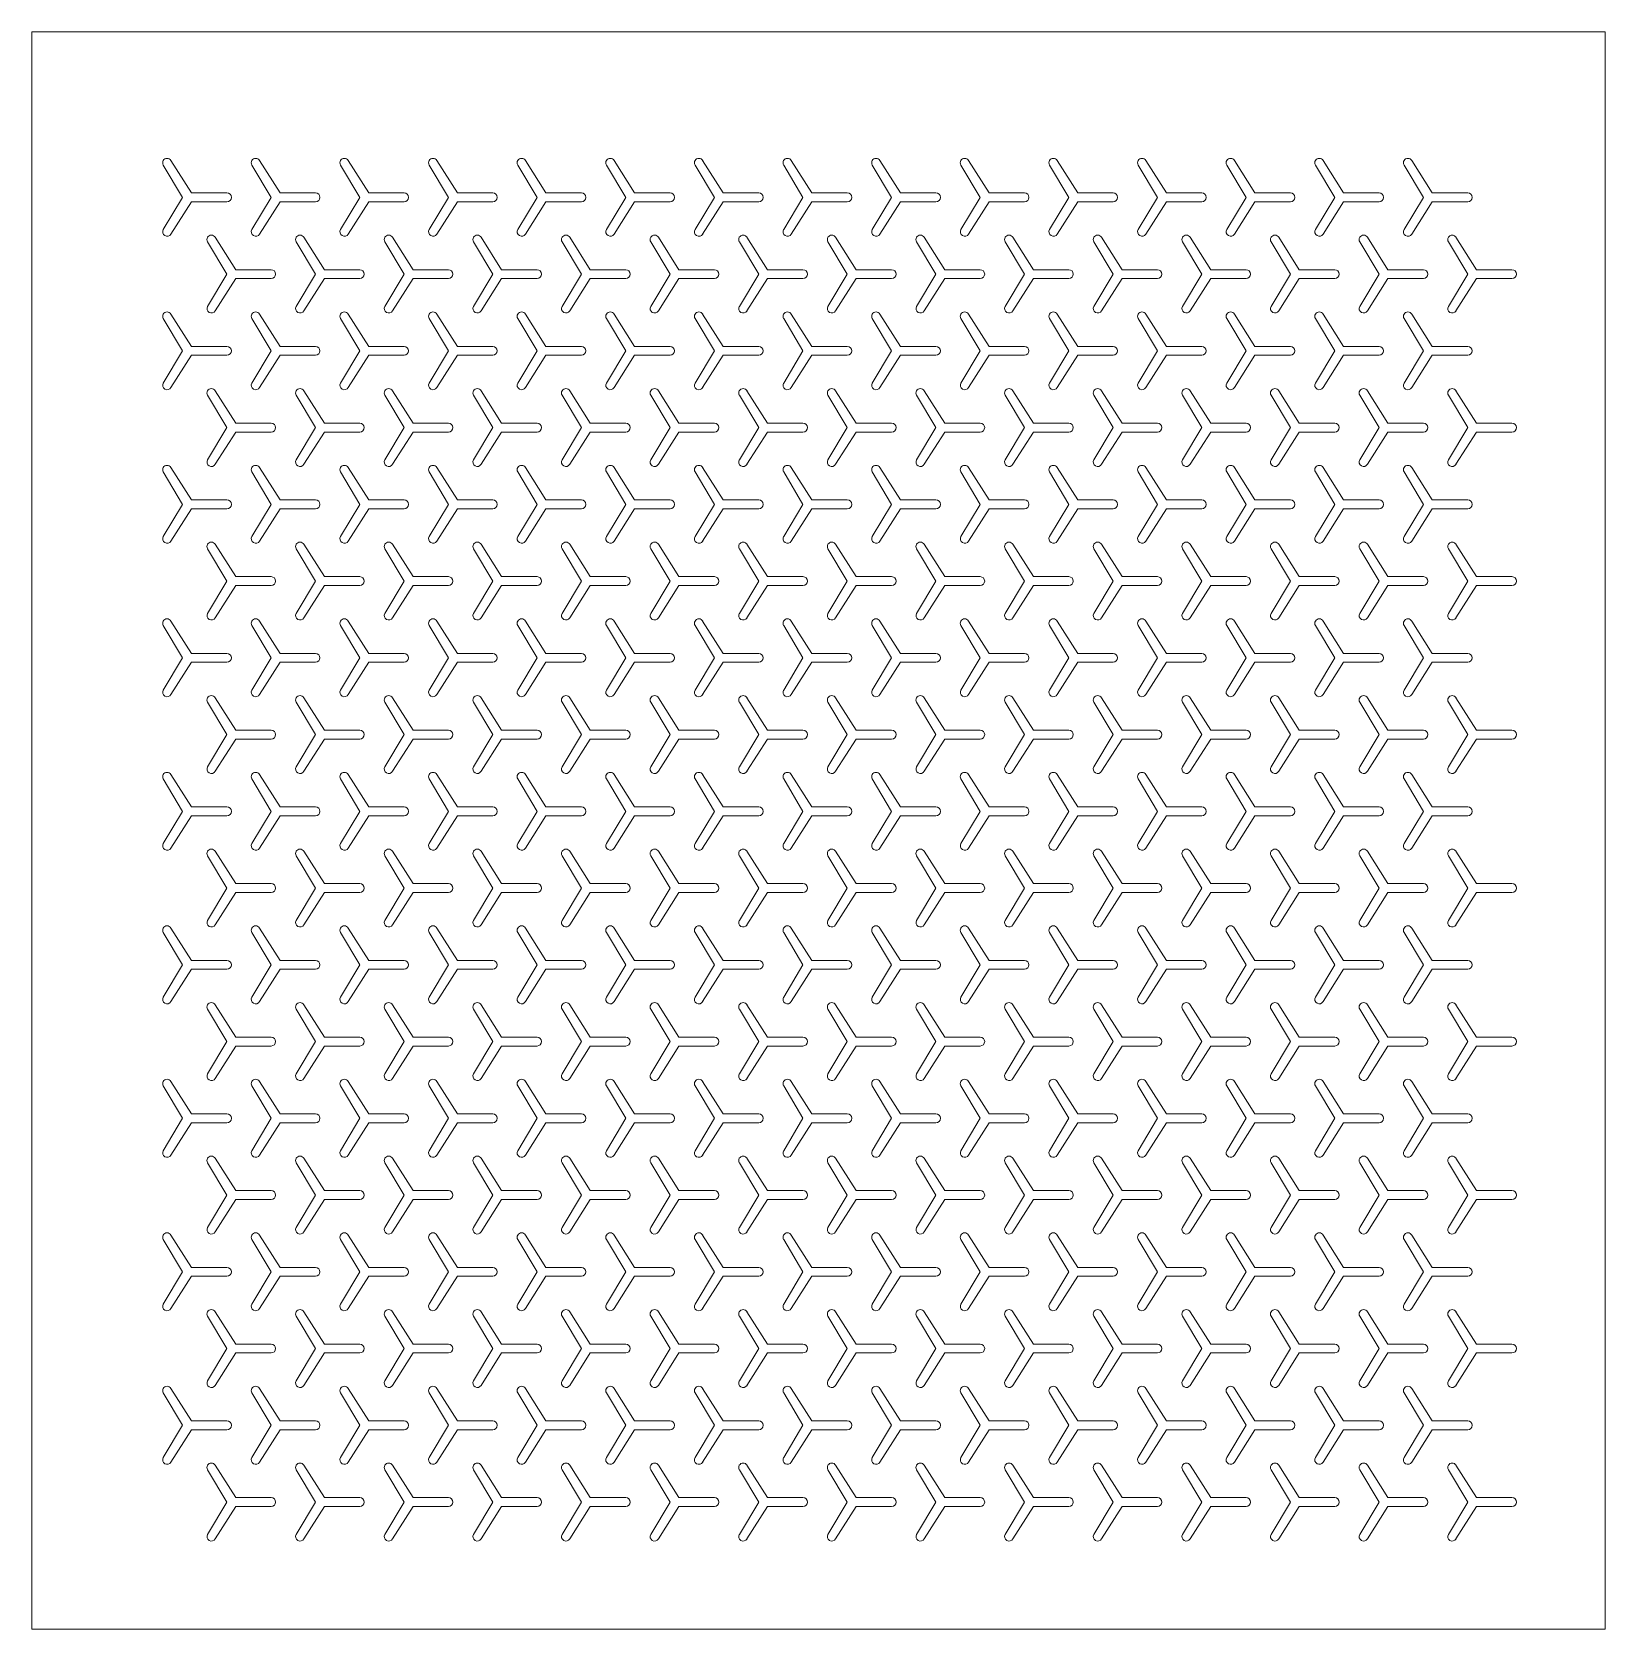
# Model space of a CAD drawing. Header units: metres. Extents: x 0 to 178, y 0 to 180.
import ezdxf

# ---------------------------------------------------------------- set-up
doc = ezdxf.new("R2010")
doc.units = ezdxf.units.M
doc.layers.add('TOP', color=1, linetype='Continuous', lineweight=0)

msp = doc.modelspace()

# ---------------------------------------------------------------- linework, layer by layer
at = {"layer": 'TOP'}
for p, q in [((0, 0), (0, 180.21)), ((0, 180.21), (177.5, 180.21)), ((177.5, 180.21), (177.5, 0)), ((14.82, 165.2), (17, 161.55)), ((18, 162.05), (15.68, 165.7)), ((24.82, 165.2), (27, 161.55)), ((28, 162.05), (25.68, 165.7)), ((34.82, 165.2), (37, 161.55)), ((38, 162.05), (35.68, 165.7)), ((44.82, 165.2), (47, 161.55)), ((48, 162.05), (45.68, 165.7)), ((54.82, 165.2), (57, 161.55)), ((58, 162.05), (55.68, 165.7)), ((64.82, 165.2), (67, 161.55)), ((68, 162.05), (65.68, 165.7)), ((74.82, 165.2), (77, 161.55)), ((78, 162.05), (75.68, 165.7)), ((84.82, 165.2), (87, 161.55)), ((88, 162.05), (85.68, 165.7)), ((94.82, 165.2), (97, 161.55)), ((98, 162.05), (95.68, 165.7)), ((104.82, 165.2), (107, 161.55)), ((108, 162.05), (105.68, 165.7)), ((114.82, 165.2), (117, 161.55)), ((118, 162.05), (115.68, 165.7)), ((124.82, 165.2), (127, 161.55)), ((128, 162.05), (125.68, 165.7)), ((134.82, 165.2), (137, 161.55)), ((138, 162.05), (135.68, 165.7)), ((144.82, 165.2), (147, 161.55)), ((148, 162.05), (145.68, 165.7)), ((154.82, 165.2), (157, 161.55)), ((158, 162.05), (155.68, 165.7)), ((17, 161.55), (14.82, 157.91)), ((15.68, 157.41), (18, 161.05)), ((22, 162.05), (18, 162.05)), ((18, 161.05), (22, 161.05)), ((27, 161.55), (24.82, 157.91)), ((25.68, 157.41), (28, 161.05)), ((32, 162.05), (28, 162.05)), ((28, 161.05), (32, 161.05)), ((37, 161.55), (34.82, 157.91)), ((35.68, 157.41), (38, 161.05)), ((42, 162.05), (38, 162.05)), ((38, 161.05), (42, 161.05)), ((47, 161.55), (44.82, 157.91)), ((45.68, 157.41), (48, 161.05)), ((52, 162.05), (48, 162.05)), ((48, 161.05), (52, 161.05)), ((57, 161.55), (54.82, 157.91)), ((55.68, 157.41), (58, 161.05)), ((62, 162.05), (58, 162.05)), ((58, 161.05), (62, 161.05)), ((67, 161.55), (64.82, 157.91)), ((65.68, 157.41), (68, 161.05)), ((72, 162.05), (68, 162.05)), ((68, 161.05), (72, 161.05)), ((77, 161.55), (74.82, 157.91)), ((75.68, 157.41), (78, 161.05)), ((82, 162.05), (78, 162.05)), ((78, 161.05), (82, 161.05)), ((87, 161.55), (84.82, 157.91)), ((85.68, 157.41), (88, 161.05)), ((92, 162.05), (88, 162.05)), ((88, 161.05), (92, 161.05)), ((97, 161.55), (94.82, 157.91)), ((95.68, 157.41), (98, 161.05)), ((102, 162.05), (98, 162.05)), ((98, 161.05), (102, 161.05)), ((107, 161.55), (104.82, 157.91)), ((105.68, 157.41), (108, 161.05)), ((112, 162.05), (108, 162.05)), ((108, 161.05), (112, 161.05)), ((117, 161.55), (114.82, 157.91)), ((115.68, 157.41), (118, 161.05)), ((122, 162.05), (118, 162.05)), ((118, 161.05), (122, 161.05)), ((127, 161.55), (124.82, 157.91)), ((125.68, 157.41), (128, 161.05)), ((132, 162.05), (128, 162.05)), ((128, 161.05), (132, 161.05)), ((137, 161.55), (134.82, 157.91)), ((135.68, 157.41), (138, 161.05)), ((142, 162.05), (138, 162.05)), ((138, 161.05), (142, 161.05)), ((147, 161.55), (144.82, 157.91)), ((145.68, 157.41), (148, 161.05)), ((152, 162.05), (148, 162.05)), ((148, 161.05), (152, 161.05)), ((157, 161.55), (154.82, 157.91)), ((155.68, 157.41), (158, 161.05)), ((162, 162.05), (158, 162.05)), ((158, 161.05), (162, 161.05)), ((23, 153.39), (20.68, 157.04)), ((33, 153.39), (30.68, 157.04)), ((43, 153.39), (40.68, 157.04)), ((53, 153.39), (50.68, 157.04)), ((63, 153.39), (60.68, 157.04)), ((73, 153.39), (70.68, 157.04)), ((83, 153.39), (80.68, 157.04)), ((93, 153.39), (90.68, 157.04)), ((103, 153.39), (100.68, 157.04)), ((113, 153.39), (110.68, 157.04)), ((123, 153.39), (120.68, 157.04)), ((133, 153.39), (130.68, 157.04)), ((143, 153.39), (140.68, 157.04)), ((153, 153.39), (150.68, 157.04)), ((163, 153.39), (160.68, 157.04)), ((19.82, 156.54), (22, 152.89)), ((29.82, 156.54), (32, 152.89)), ((39.82, 156.54), (42, 152.89)), ((49.82, 156.54), (52, 152.89)), ((59.82, 156.54), (62, 152.89)), ((69.82, 156.54), (72, 152.89)), ((79.82, 156.54), (82, 152.89)), ((89.82, 156.54), (92, 152.89)), ((99.82, 156.54), (102, 152.89)), ((109.82, 156.54), (112, 152.89)), ((119.82, 156.54), (122, 152.89)), ((129.82, 156.54), (132, 152.89)), ((139.82, 156.54), (142, 152.89)), ((149.82, 156.54), (152, 152.89)), ((159.82, 156.54), (162, 152.89)), ((27, 153.39), (23, 153.39)), ((37, 153.39), (33, 153.39)), ((47, 153.39), (43, 153.39)), ((57, 153.39), (53, 153.39)), ((67, 153.39), (63, 153.39)), ((77, 153.39), (73, 153.39)), ((87, 153.39), (83, 153.39)), ((97, 153.39), (93, 153.39)), ((107, 153.39), (103, 153.39)), ((117, 153.39), (113, 153.39)), ((127, 153.39), (123, 153.39)), ((137, 153.39), (133, 153.39)), ((147, 153.39), (143, 153.39)), ((157, 153.39), (153, 153.39)), ((167, 153.39), (163, 153.39)), ((22, 152.89), (19.82, 149.25)), ((20.68, 148.75), (23, 152.39)), ((23, 152.39), (27, 152.39)), ((32, 152.89), (29.82, 149.25)), ((30.68, 148.75), (33, 152.39)), ((33, 152.39), (37, 152.39)), ((42, 152.89), (39.82, 149.25)), ((40.68, 148.75), (43, 152.39)), ((43, 152.39), (47, 152.39)), ((52, 152.89), (49.82, 149.25)), ((50.68, 148.75), (53, 152.39)), ((53, 152.39), (57, 152.39)), ((62, 152.89), (59.82, 149.25)), ((60.68, 148.75), (63, 152.39)), ((63, 152.39), (67, 152.39)), ((72, 152.89), (69.82, 149.25)), ((70.68, 148.75), (73, 152.39)), ((73, 152.39), (77, 152.39)), ((82, 152.89), (79.82, 149.25)), ((80.68, 148.75), (83, 152.39)), ((83, 152.39), (87, 152.39)), ((92, 152.89), (89.82, 149.25)), ((90.68, 148.75), (93, 152.39)), ((93, 152.39), (97, 152.39)), ((102, 152.89), (99.82, 149.25)), ((100.68, 148.75), (103, 152.39)), ((103, 152.39), (107, 152.39)), ((112, 152.89), (109.82, 149.25)), ((110.68, 148.75), (113, 152.39)), ((113, 152.39), (117, 152.39)), ((122, 152.89), (119.82, 149.25)), ((120.68, 148.75), (123, 152.39)), ((123, 152.39), (127, 152.39)), ((132, 152.89), (129.82, 149.25)), ((130.68, 148.75), (133, 152.39)), ((133, 152.39), (137, 152.39)), ((142, 152.89), (139.82, 149.25)), ((140.68, 148.75), (143, 152.39)), ((143, 152.39), (147, 152.39)), ((152, 152.89), (149.82, 149.25)), ((150.68, 148.75), (153, 152.39)), ((153, 152.39), (157, 152.39)), ((162, 152.89), (159.82, 149.25)), ((160.68, 148.75), (163, 152.39)), ((163, 152.39), (167, 152.39)), ((14.82, 147.88), (17, 144.23)), ((18, 144.73), (15.68, 148.38)), ((24.82, 147.88), (27, 144.23)), ((28, 144.73), (25.68, 148.38)), ((34.82, 147.88), (37, 144.23)), ((38, 144.73), (35.68, 148.38)), ((44.82, 147.88), (47, 144.23)), ((48, 144.73), (45.68, 148.38)), ((54.82, 147.88), (57, 144.23)), ((58, 144.73), (55.68, 148.38)), ((64.82, 147.88), (67, 144.23)), ((68, 144.73), (65.68, 148.38)), ((74.82, 147.88), (77, 144.23)), ((78, 144.73), (75.68, 148.38)), ((84.82, 147.88), (87, 144.23)), ((88, 144.73), (85.68, 148.38)), ((94.82, 147.88), (97, 144.23)), ((98, 144.73), (95.68, 148.38)), ((104.82, 147.88), (107, 144.23)), ((108, 144.73), (105.68, 148.38)), ((114.82, 147.88), (117, 144.23)), ((118, 144.73), (115.68, 148.38)), ((124.82, 147.88), (127, 144.23)), ((128, 144.73), (125.68, 148.38)), ((134.82, 147.88), (137, 144.23)), ((138, 144.73), (135.68, 148.38)), ((144.82, 147.88), (147, 144.23)), ((148, 144.73), (145.68, 148.38)), ((154.82, 147.88), (157, 144.23)), ((158, 144.73), (155.68, 148.38)), ((17, 144.23), (14.82, 140.59)), ((22, 144.73), (18, 144.73)), ((27, 144.23), (24.82, 140.59)), ((32, 144.73), (28, 144.73)), ((37, 144.23), (34.82, 140.59)), ((42, 144.73), (38, 144.73)), ((47, 144.23), (44.82, 140.59)), ((52, 144.73), (48, 144.73)), ((57, 144.23), (54.82, 140.59)), ((62, 144.73), (58, 144.73)), ((67, 144.23), (64.82, 140.59)), ((72, 144.73), (68, 144.73)), ((77, 144.23), (74.82, 140.59)), ((82, 144.73), (78, 144.73)), ((87, 144.23), (84.82, 140.59)), ((92, 144.73), (88, 144.73)), ((97, 144.23), (94.82, 140.59)), ((102, 144.73), (98, 144.73)), ((107, 144.23), (104.82, 140.59)), ((112, 144.73), (108, 144.73)), ((117, 144.23), (114.82, 140.59)), ((122, 144.73), (118, 144.73)), ((127, 144.23), (124.82, 140.59)), ((132, 144.73), (128, 144.73)), ((137, 144.23), (134.82, 140.59)), ((142, 144.73), (138, 144.73)), ((147, 144.23), (144.82, 140.59)), ((152, 144.73), (148, 144.73)), ((157, 144.23), (154.82, 140.59)), ((162, 144.73), (158, 144.73)), ((15.68, 140.09), (18, 143.73)), ((18, 143.73), (22, 143.73)), ((25.68, 140.09), (28, 143.73)), ((28, 143.73), (32, 143.73)), ((35.68, 140.09), (38, 143.73)), ((38, 143.73), (42, 143.73)), ((45.68, 140.09), (48, 143.73)), ((48, 143.73), (52, 143.73)), ((55.68, 140.09), (58, 143.73)), ((58, 143.73), (62, 143.73)), ((65.68, 140.09), (68, 143.73)), ((68, 143.73), (72, 143.73)), ((75.68, 140.09), (78, 143.73)), ((78, 143.73), (82, 143.73)), ((85.68, 140.09), (88, 143.73)), ((88, 143.73), (92, 143.73)), ((95.68, 140.09), (98, 143.73)), ((98, 143.73), (102, 143.73)), ((105.68, 140.09), (108, 143.73)), ((108, 143.73), (112, 143.73)), ((115.68, 140.09), (118, 143.73)), ((118, 143.73), (122, 143.73)), ((125.68, 140.09), (128, 143.73)), ((128, 143.73), (132, 143.73)), ((135.68, 140.09), (138, 143.73)), ((138, 143.73), (142, 143.73)), ((145.68, 140.09), (148, 143.73)), ((148, 143.73), (152, 143.73)), ((155.68, 140.09), (158, 143.73)), ((158, 143.73), (162, 143.73)), ((19.82, 139.22), (22, 135.57)), ((23, 136.07), (20.68, 139.72)), ((29.82, 139.22), (32, 135.57)), ((33, 136.07), (30.68, 139.72)), ((39.82, 139.22), (42, 135.57)), ((43, 136.07), (40.68, 139.72)), ((49.82, 139.22), (52, 135.57)), ((53, 136.07), (50.68, 139.72)), ((59.82, 139.22), (62, 135.57)), ((63, 136.07), (60.68, 139.72)), ((69.82, 139.22), (72, 135.57)), ((73, 136.07), (70.68, 139.72)), ((79.82, 139.22), (82, 135.57)), ((83, 136.07), (80.68, 139.72)), ((89.82, 139.22), (92, 135.57)), ((93, 136.07), (90.68, 139.72)), ((99.82, 139.22), (102, 135.57)), ((103, 136.07), (100.68, 139.72)), ((109.82, 139.22), (112, 135.57)), ((113, 136.07), (110.68, 139.72)), ((119.82, 139.22), (122, 135.57)), ((123, 136.07), (120.68, 139.72)), ((129.82, 139.22), (132, 135.57)), ((133, 136.07), (130.68, 139.72)), ((139.82, 139.22), (142, 135.57)), ((143, 136.07), (140.68, 139.72)), ((149.82, 139.22), (152, 135.57)), ((153, 136.07), (150.68, 139.72)), ((159.82, 139.22), (162, 135.57)), ((163, 136.07), (160.68, 139.72)), ((22, 135.57), (19.82, 131.93)), ((27, 136.07), (23, 136.07)), ((32, 135.57), (29.82, 131.93)), ((37, 136.07), (33, 136.07)), ((42, 135.57), (39.82, 131.93)), ((47, 136.07), (43, 136.07)), ((52, 135.57), (49.82, 131.93)), ((57, 136.07), (53, 136.07)), ((62, 135.57), (59.82, 131.93)), ((67, 136.07), (63, 136.07)), ((72, 135.57), (69.82, 131.93)), ((77, 136.07), (73, 136.07)), ((82, 135.57), (79.82, 131.93)), ((87, 136.07), (83, 136.07)), ((92, 135.57), (89.82, 131.93)), ((97, 136.07), (93, 136.07)), ((102, 135.57), (99.82, 131.93)), ((107, 136.07), (103, 136.07)), ((112, 135.57), (109.82, 131.93)), ((117, 136.07), (113, 136.07)), ((122, 135.57), (119.82, 131.93)), ((127, 136.07), (123, 136.07)), ((132, 135.57), (129.82, 131.93)), ((137, 136.07), (133, 136.07)), ((142, 135.57), (139.82, 131.93)), ((147, 136.07), (143, 136.07)), ((152, 135.57), (149.82, 131.93)), ((157, 136.07), (153, 136.07)), ((162, 135.57), (159.82, 131.93)), ((167, 136.07), (163, 136.07)), ((20.68, 131.43), (23, 135.07)), ((23, 135.07), (27, 135.07)), ((30.68, 131.43), (33, 135.07)), ((33, 135.07), (37, 135.07)), ((40.68, 131.43), (43, 135.07)), ((43, 135.07), (47, 135.07)), ((50.68, 131.43), (53, 135.07)), ((53, 135.07), (57, 135.07)), ((60.68, 131.43), (63, 135.07)), ((63, 135.07), (67, 135.07)), ((70.68, 131.43), (73, 135.07)), ((73, 135.07), (77, 135.07)), ((80.68, 131.43), (83, 135.07)), ((83, 135.07), (87, 135.07)), ((90.68, 131.43), (93, 135.07)), ((93, 135.07), (97, 135.07)), ((100.68, 131.43), (103, 135.07)), ((103, 135.07), (107, 135.07)), ((110.68, 131.43), (113, 135.07)), ((113, 135.07), (117, 135.07)), ((120.68, 131.43), (123, 135.07)), ((123, 135.07), (127, 135.07)), ((130.68, 131.43), (133, 135.07)), ((133, 135.07), (137, 135.07)), ((140.68, 131.43), (143, 135.07)), ((143, 135.07), (147, 135.07)), ((150.68, 131.43), (153, 135.07)), ((153, 135.07), (157, 135.07)), ((160.68, 131.43), (163, 135.07)), ((163, 135.07), (167, 135.07)), ((14.82, 130.56), (17, 126.91)), ((18, 127.41), (15.68, 131.06)), ((24.82, 130.56), (27, 126.91)), ((28, 127.41), (25.68, 131.06)), ((34.82, 130.56), (37, 126.91)), ((38, 127.41), (35.68, 131.06)), ((44.82, 130.56), (47, 126.91)), ((48, 127.41), (45.68, 131.06)), ((54.82, 130.56), (57, 126.91)), ((58, 127.41), (55.68, 131.06)), ((64.82, 130.56), (67, 126.91)), ((68, 127.41), (65.68, 131.06)), ((74.82, 130.56), (77, 126.91)), ((78, 127.41), (75.68, 131.06)), ((84.82, 130.56), (87, 126.91)), ((88, 127.41), (85.68, 131.06)), ((94.82, 130.56), (97, 126.91)), ((98, 127.41), (95.68, 131.06)), ((104.82, 130.56), (107, 126.91)), ((108, 127.41), (105.68, 131.06)), ((114.82, 130.56), (117, 126.91)), ((118, 127.41), (115.68, 131.06)), ((124.82, 130.56), (127, 126.91)), ((128, 127.41), (125.68, 131.06)), ((134.82, 130.56), (137, 126.91)), ((138, 127.41), (135.68, 131.06)), ((144.82, 130.56), (147, 126.91)), ((148, 127.41), (145.68, 131.06)), ((154.82, 130.56), (157, 126.91)), ((158, 127.41), (155.68, 131.06)), ((17, 126.91), (14.82, 123.27)), ((15.68, 122.77), (18, 126.41)), ((22, 127.41), (18, 127.41)), ((18, 126.41), (22, 126.41)), ((27, 126.91), (24.82, 123.27)), ((25.68, 122.77), (28, 126.41)), ((32, 127.41), (28, 127.41)), ((28, 126.41), (32, 126.41)), ((37, 126.91), (34.82, 123.27)), ((35.68, 122.77), (38, 126.41)), ((42, 127.41), (38, 127.41)), ((38, 126.41), (42, 126.41)), ((47, 126.91), (44.82, 123.27)), ((45.68, 122.77), (48, 126.41)), ((52, 127.41), (48, 127.41)), ((48, 126.41), (52, 126.41)), ((57, 126.91), (54.82, 123.27)), ((55.68, 122.77), (58, 126.41)), ((62, 127.41), (58, 127.41)), ((58, 126.41), (62, 126.41)), ((67, 126.91), (64.82, 123.27)), ((65.68, 122.77), (68, 126.41)), ((72, 127.41), (68, 127.41)), ((68, 126.41), (72, 126.41)), ((77, 126.91), (74.82, 123.27)), ((75.68, 122.77), (78, 126.41)), ((82, 127.41), (78, 127.41)), ((78, 126.41), (82, 126.41)), ((87, 126.91), (84.82, 123.27)), ((85.68, 122.77), (88, 126.41)), ((92, 127.41), (88, 127.41)), ((88, 126.41), (92, 126.41)), ((97, 126.91), (94.82, 123.27)), ((95.68, 122.77), (98, 126.41)), ((102, 127.41), (98, 127.41)), ((98, 126.41), (102, 126.41)), ((107, 126.91), (104.82, 123.27)), ((105.68, 122.77), (108, 126.41)), ((112, 127.41), (108, 127.41)), ((108, 126.41), (112, 126.41)), ((117, 126.91), (114.82, 123.27)), ((115.68, 122.77), (118, 126.41)), ((122, 127.41), (118, 127.41)), ((118, 126.41), (122, 126.41)), ((127, 126.91), (124.82, 123.27)), ((125.68, 122.77), (128, 126.41)), ((132, 127.41), (128, 127.41)), ((128, 126.41), (132, 126.41)), ((137, 126.91), (134.82, 123.27)), ((135.68, 122.77), (138, 126.41)), ((142, 127.41), (138, 127.41)), ((138, 126.41), (142, 126.41)), ((147, 126.91), (144.82, 123.27)), ((145.68, 122.77), (148, 126.41)), ((152, 127.41), (148, 127.41)), ((148, 126.41), (152, 126.41)), ((157, 126.91), (154.82, 123.27)), ((155.68, 122.77), (158, 126.41)), ((162, 127.41), (158, 127.41)), ((158, 126.41), (162, 126.41)), ((19.82, 121.9), (22, 118.25)), ((23, 118.75), (20.68, 122.4)), ((29.82, 121.9), (32, 118.25)), ((33, 118.75), (30.68, 122.4)), ((39.82, 121.9), (42, 118.25)), ((43, 118.75), (40.68, 122.4)), ((49.82, 121.9), (52, 118.25)), ((53, 118.75), (50.68, 122.4)), ((59.82, 121.9), (62, 118.25)), ((63, 118.75), (60.68, 122.4)), ((69.82, 121.9), (72, 118.25)), ((73, 118.75), (70.68, 122.4)), ((79.82, 121.9), (82, 118.25)), ((83, 118.75), (80.68, 122.4)), ((89.82, 121.9), (92, 118.25)), ((93, 118.75), (90.68, 122.4)), ((99.82, 121.9), (102, 118.25)), ((103, 118.75), (100.68, 122.4)), ((109.82, 121.9), (112, 118.25)), ((113, 118.75), (110.68, 122.4)), ((119.82, 121.9), (122, 118.25)), ((123, 118.75), (120.68, 122.4)), ((129.82, 121.9), (132, 118.25)), ((133, 118.75), (130.68, 122.4)), ((139.82, 121.9), (142, 118.25)), ((143, 118.75), (140.68, 122.4)), ((149.82, 121.9), (152, 118.25)), ((153, 118.75), (150.68, 122.4)), ((159.82, 121.9), (162, 118.25)), ((163, 118.75), (160.68, 122.4)), ((22, 118.25), (19.82, 114.61)), ((20.68, 114.11), (23, 117.75)), ((27, 118.75), (23, 118.75)), ((23, 117.75), (27, 117.75)), ((32, 118.25), (29.82, 114.61)), ((30.68, 114.11), (33, 117.75)), ((37, 118.75), (33, 118.75)), ((33, 117.75), (37, 117.75)), ((42, 118.25), (39.82, 114.61)), ((40.68, 114.11), (43, 117.75)), ((47, 118.75), (43, 118.75)), ((43, 117.75), (47, 117.75)), ((52, 118.25), (49.82, 114.61)), ((50.68, 114.11), (53, 117.75)), ((57, 118.75), (53, 118.75)), ((53, 117.75), (57, 117.75)), ((62, 118.25), (59.82, 114.61)), ((60.68, 114.11), (63, 117.75)), ((67, 118.75), (63, 118.75)), ((63, 117.75), (67, 117.75)), ((72, 118.25), (69.82, 114.61)), ((70.68, 114.11), (73, 117.75)), ((77, 118.75), (73, 118.75)), ((73, 117.75), (77, 117.75)), ((82, 118.25), (79.82, 114.61)), ((80.68, 114.11), (83, 117.75)), ((87, 118.75), (83, 118.75)), ((83, 117.75), (87, 117.75)), ((92, 118.25), (89.82, 114.61)), ((90.68, 114.11), (93, 117.75)), ((97, 118.75), (93, 118.75)), ((93, 117.75), (97, 117.75)), ((102, 118.25), (99.82, 114.61)), ((100.68, 114.11), (103, 117.75)), ((107, 118.75), (103, 118.75)), ((103, 117.75), (107, 117.75)), ((112, 118.25), (109.82, 114.61)), ((110.68, 114.11), (113, 117.75)), ((117, 118.75), (113, 118.75)), ((113, 117.75), (117, 117.75)), ((122, 118.25), (119.82, 114.61)), ((120.68, 114.11), (123, 117.75)), ((127, 118.75), (123, 118.75)), ((123, 117.75), (127, 117.75)), ((132, 118.25), (129.82, 114.61)), ((130.68, 114.11), (133, 117.75)), ((137, 118.75), (133, 118.75)), ((133, 117.75), (137, 117.75)), ((142, 118.25), (139.82, 114.61)), ((140.68, 114.11), (143, 117.75)), ((147, 118.75), (143, 118.75)), ((143, 117.75), (147, 117.75)), ((152, 118.25), (149.82, 114.61)), ((150.68, 114.11), (153, 117.75)), ((157, 118.75), (153, 118.75)), ((153, 117.75), (157, 117.75)), ((162, 118.25), (159.82, 114.61)), ((160.68, 114.11), (163, 117.75)), ((167, 118.75), (163, 118.75)), ((163, 117.75), (167, 117.75)), ((18, 110.09), (15.68, 113.74)), ((28, 110.09), (25.68, 113.74)), ((38, 110.09), (35.68, 113.74)), ((48, 110.09), (45.68, 113.74)), ((58, 110.09), (55.68, 113.74)), ((68, 110.09), (65.68, 113.74)), ((78, 110.09), (75.68, 113.74)), ((88, 110.09), (85.68, 113.74)), ((98, 110.09), (95.68, 113.74)), ((108, 110.09), (105.68, 113.74)), ((118, 110.09), (115.68, 113.74)), ((128, 110.09), (125.68, 113.74)), ((138, 110.09), (135.68, 113.74)), ((148, 110.09), (145.68, 113.74)), ((158, 110.09), (155.68, 113.74)), ((14.82, 113.24), (17, 109.59)), ((24.82, 113.24), (27, 109.59)), ((34.82, 113.24), (37, 109.59)), ((44.82, 113.24), (47, 109.59)), ((54.82, 113.24), (57, 109.59)), ((64.82, 113.24), (67, 109.59)), ((74.82, 113.24), (77, 109.59)), ((84.82, 113.24), (87, 109.59)), ((94.82, 113.24), (97, 109.59)), ((104.82, 113.24), (107, 109.59)), ((114.82, 113.24), (117, 109.59)), ((124.82, 113.24), (127, 109.59)), ((134.82, 113.24), (137, 109.59)), ((144.82, 113.24), (147, 109.59)), ((154.82, 113.24), (157, 109.59)), ((22, 110.09), (18, 110.09)), ((32, 110.09), (28, 110.09)), ((42, 110.09), (38, 110.09)), ((52, 110.09), (48, 110.09)), ((62, 110.09), (58, 110.09)), ((72, 110.09), (68, 110.09)), ((82, 110.09), (78, 110.09)), ((92, 110.09), (88, 110.09)), ((102, 110.09), (98, 110.09)), ((112, 110.09), (108, 110.09)), ((122, 110.09), (118, 110.09)), ((132, 110.09), (128, 110.09)), ((142, 110.09), (138, 110.09)), ((152, 110.09), (148, 110.09)), ((162, 110.09), (158, 110.09)), ((17, 109.59), (14.82, 105.95)), ((15.68, 105.45), (18, 109.09)), ((18, 109.09), (22, 109.09)), ((27, 109.59), (24.82, 105.95)), ((25.68, 105.45), (28, 109.09)), ((28, 109.09), (32, 109.09)), ((37, 109.59), (34.82, 105.95)), ((35.68, 105.45), (38, 109.09)), ((38, 109.09), (42, 109.09)), ((47, 109.59), (44.82, 105.95)), ((45.68, 105.45), (48, 109.09)), ((48, 109.09), (52, 109.09)), ((57, 109.59), (54.82, 105.95)), ((55.68, 105.45), (58, 109.09)), ((58, 109.09), (62, 109.09)), ((67, 109.59), (64.82, 105.95)), ((65.68, 105.45), (68, 109.09)), ((68, 109.09), (72, 109.09)), ((77, 109.59), (74.82, 105.95)), ((75.68, 105.45), (78, 109.09)), ((78, 109.09), (82, 109.09)), ((87, 109.59), (84.82, 105.95)), ((85.68, 105.45), (88, 109.09)), ((88, 109.09), (92, 109.09)), ((97, 109.59), (94.82, 105.95)), ((95.68, 105.45), (98, 109.09)), ((98, 109.09), (102, 109.09)), ((107, 109.59), (104.82, 105.95)), ((105.68, 105.45), (108, 109.09)), ((108, 109.09), (112, 109.09)), ((117, 109.59), (114.82, 105.95)), ((115.68, 105.45), (118, 109.09)), ((118, 109.09), (122, 109.09)), ((127, 109.59), (124.82, 105.95)), ((125.68, 105.45), (128, 109.09)), ((128, 109.09), (132, 109.09)), ((137, 109.59), (134.82, 105.95)), ((135.68, 105.45), (138, 109.09)), ((138, 109.09), (142, 109.09)), ((147, 109.59), (144.82, 105.95)), ((145.68, 105.45), (148, 109.09)), ((148, 109.09), (152, 109.09)), ((157, 109.59), (154.82, 105.95)), ((155.68, 105.45), (158, 109.09)), ((158, 109.09), (162, 109.09)), ((19.82, 104.58), (22, 100.93)), ((23, 101.43), (20.68, 105.08)), ((29.82, 104.58), (32, 100.93)), ((33, 101.43), (30.68, 105.08)), ((39.82, 104.58), (42, 100.93)), ((43, 101.43), (40.68, 105.08)), ((49.82, 104.58), (52, 100.93)), ((53, 101.43), (50.68, 105.08)), ((59.82, 104.58), (62, 100.93)), ((63, 101.43), (60.68, 105.08)), ((69.82, 104.58), (72, 100.93)), ((73, 101.43), (70.68, 105.08)), ((79.82, 104.58), (82, 100.93)), ((83, 101.43), (80.68, 105.08)), ((89.82, 104.58), (92, 100.93)), ((93, 101.43), (90.68, 105.08)), ((99.82, 104.58), (102, 100.93)), ((103, 101.43), (100.68, 105.08)), ((109.82, 104.58), (112, 100.93)), ((113, 101.43), (110.68, 105.08)), ((119.82, 104.58), (122, 100.93)), ((123, 101.43), (120.68, 105.08)), ((129.82, 104.58), (132, 100.93)), ((133, 101.43), (130.68, 105.08)), ((139.82, 104.58), (142, 100.93)), ((143, 101.43), (140.68, 105.08)), ((149.82, 104.58), (152, 100.93)), ((153, 101.43), (150.68, 105.08)), ((159.82, 104.58), (162, 100.93)), ((163, 101.43), (160.68, 105.08)), ((22, 100.93), (19.82, 97.29)), ((27, 101.43), (23, 101.43)), ((32, 100.93), (29.82, 97.29)), ((37, 101.43), (33, 101.43)), ((42, 100.93), (39.82, 97.29)), ((47, 101.43), (43, 101.43)), ((52, 100.93), (49.82, 97.29)), ((57, 101.43), (53, 101.43)), ((62, 100.93), (59.82, 97.29)), ((67, 101.43), (63, 101.43)), ((72, 100.93), (69.82, 97.29)), ((77, 101.43), (73, 101.43)), ((82, 100.93), (79.82, 97.29)), ((87, 101.43), (83, 101.43)), ((92, 100.93), (89.82, 97.29)), ((97, 101.43), (93, 101.43)), ((102, 100.93), (99.82, 97.29)), ((107, 101.43), (103, 101.43)), ((112, 100.93), (109.82, 97.29)), ((117, 101.43), (113, 101.43)), ((122, 100.93), (119.82, 97.29)), ((127, 101.43), (123, 101.43)), ((132, 100.93), (129.82, 97.29)), ((137, 101.43), (133, 101.43)), ((142, 100.93), (139.82, 97.29)), ((147, 101.43), (143, 101.43)), ((152, 100.93), (149.82, 97.29)), ((157, 101.43), (153, 101.43)), ((162, 100.93), (159.82, 97.29)), ((167, 101.43), (163, 101.43)), ((20.68, 96.79), (23, 100.43)), ((23, 100.43), (27, 100.43)), ((30.68, 96.79), (33, 100.43)), ((33, 100.43), (37, 100.43)), ((40.68, 96.79), (43, 100.43)), ((43, 100.43), (47, 100.43)), ((50.68, 96.79), (53, 100.43)), ((53, 100.43), (57, 100.43)), ((60.68, 96.79), (63, 100.43)), ((63, 100.43), (67, 100.43)), ((70.68, 96.79), (73, 100.43)), ((73, 100.43), (77, 100.43)), ((80.68, 96.79), (83, 100.43)), ((83, 100.43), (87, 100.43)), ((90.68, 96.79), (93, 100.43)), ((93, 100.43), (97, 100.43)), ((100.68, 96.79), (103, 100.43)), ((103, 100.43), (107, 100.43)), ((110.68, 96.79), (113, 100.43)), ((113, 100.43), (117, 100.43)), ((120.68, 96.79), (123, 100.43)), ((123, 100.43), (127, 100.43)), ((130.68, 96.79), (133, 100.43)), ((133, 100.43), (137, 100.43)), ((140.68, 96.79), (143, 100.43)), ((143, 100.43), (147, 100.43)), ((150.68, 96.79), (153, 100.43)), ((153, 100.43), (157, 100.43)), ((160.68, 96.79), (163, 100.43)), ((163, 100.43), (167, 100.43)), ((14.82, 95.92), (17, 92.27)), ((18, 92.77), (15.68, 96.42)), ((24.82, 95.92), (27, 92.27)), ((28, 92.77), (25.68, 96.42)), ((34.82, 95.92), (37, 92.27)), ((38, 92.77), (35.68, 96.42)), ((44.82, 95.92), (47, 92.27)), ((48, 92.77), (45.68, 96.42)), ((54.82, 95.92), (57, 92.27)), ((58, 92.77), (55.68, 96.42)), ((64.82, 95.92), (67, 92.27)), ((68, 92.77), (65.68, 96.42)), ((74.82, 95.92), (77, 92.27)), ((78, 92.77), (75.68, 96.42)), ((84.82, 95.92), (87, 92.27)), ((88, 92.77), (85.68, 96.42)), ((94.82, 95.92), (97, 92.27)), ((98, 92.77), (95.68, 96.42)), ((104.82, 95.92), (107, 92.27)), ((108, 92.77), (105.68, 96.42)), ((114.82, 95.92), (117, 92.27)), ((118, 92.77), (115.68, 96.42)), ((124.82, 95.92), (127, 92.27)), ((128, 92.77), (125.68, 96.42)), ((134.82, 95.92), (137, 92.27)), ((138, 92.77), (135.68, 96.42)), ((144.82, 95.92), (147, 92.27)), ((148, 92.77), (145.68, 96.42)), ((154.82, 95.92), (157, 92.27)), ((158, 92.77), (155.68, 96.42)), ((17, 92.27), (14.82, 88.63)), ((22, 92.77), (18, 92.77)), ((27, 92.27), (24.82, 88.63)), ((32, 92.77), (28, 92.77)), ((37, 92.27), (34.82, 88.63)), ((42, 92.77), (38, 92.77)), ((47, 92.27), (44.82, 88.63)), ((52, 92.77), (48, 92.77)), ((57, 92.27), (54.82, 88.63)), ((62, 92.77), (58, 92.77)), ((67, 92.27), (64.82, 88.63)), ((72, 92.77), (68, 92.77)), ((77, 92.27), (74.82, 88.63)), ((82, 92.77), (78, 92.77)), ((87, 92.27), (84.82, 88.63)), ((92, 92.77), (88, 92.77)), ((97, 92.27), (94.82, 88.63)), ((102, 92.77), (98, 92.77)), ((107, 92.27), (104.82, 88.63)), ((112, 92.77), (108, 92.77)), ((117, 92.27), (114.82, 88.63)), ((122, 92.77), (118, 92.77)), ((127, 92.27), (124.82, 88.63)), ((132, 92.77), (128, 92.77)), ((137, 92.27), (134.82, 88.63)), ((142, 92.77), (138, 92.77)), ((147, 92.27), (144.82, 88.63)), ((152, 92.77), (148, 92.77)), ((157, 92.27), (154.82, 88.63)), ((162, 92.77), (158, 92.77)), ((15.68, 88.13), (18, 91.77)), ((18, 91.77), (22, 91.77)), ((25.68, 88.13), (28, 91.77)), ((28, 91.77), (32, 91.77)), ((35.68, 88.13), (38, 91.77)), ((38, 91.77), (42, 91.77)), ((45.68, 88.13), (48, 91.77)), ((48, 91.77), (52, 91.77)), ((55.68, 88.13), (58, 91.77)), ((58, 91.77), (62, 91.77)), ((65.68, 88.13), (68, 91.77)), ((68, 91.77), (72, 91.77)), ((75.68, 88.13), (78, 91.77)), ((78, 91.77), (82, 91.77)), ((85.68, 88.13), (88, 91.77)), ((88, 91.77), (92, 91.77)), ((95.68, 88.13), (98, 91.77)), ((98, 91.77), (102, 91.77)), ((105.68, 88.13), (108, 91.77)), ((108, 91.77), (112, 91.77)), ((115.68, 88.13), (118, 91.77)), ((118, 91.77), (122, 91.77)), ((125.68, 88.13), (128, 91.77)), ((128, 91.77), (132, 91.77)), ((135.68, 88.13), (138, 91.77)), ((138, 91.77), (142, 91.77)), ((145.68, 88.13), (148, 91.77)), ((148, 91.77), (152, 91.77)), ((155.68, 88.13), (158, 91.77)), ((158, 91.77), (162, 91.77)), ((19.82, 87.26), (22, 83.61)), ((23, 84.11), (20.68, 87.76)), ((29.82, 87.26), (32, 83.61)), ((33, 84.11), (30.68, 87.76)), ((39.82, 87.26), (42, 83.61)), ((43, 84.11), (40.68, 87.76)), ((49.82, 87.26), (52, 83.61)), ((53, 84.11), (50.68, 87.76)), ((59.82, 87.26), (62, 83.61)), ((63, 84.11), (60.68, 87.76)), ((69.82, 87.26), (72, 83.61)), ((73, 84.11), (70.68, 87.76)), ((79.82, 87.26), (82, 83.61)), ((83, 84.11), (80.68, 87.76)), ((89.82, 87.26), (92, 83.61)), ((93, 84.11), (90.68, 87.76)), ((99.82, 87.26), (102, 83.61)), ((103, 84.11), (100.68, 87.76)), ((109.82, 87.26), (112, 83.61)), ((113, 84.11), (110.68, 87.76)), ((119.82, 87.26), (122, 83.61)), ((123, 84.11), (120.68, 87.76)), ((129.82, 87.26), (132, 83.61)), ((133, 84.11), (130.68, 87.76)), ((139.82, 87.26), (142, 83.61)), ((143, 84.11), (140.68, 87.76)), ((149.82, 87.26), (152, 83.61)), ((153, 84.11), (150.68, 87.76)), ((159.82, 87.26), (162, 83.61)), ((163, 84.11), (160.68, 87.76)), ((22, 83.61), (19.82, 79.97)), ((20.68, 79.47), (23, 83.11)), ((27, 84.11), (23, 84.11)), ((23, 83.11), (27, 83.11)), ((32, 83.61), (29.82, 79.97)), ((30.68, 79.47), (33, 83.11)), ((37, 84.11), (33, 84.11)), ((33, 83.11), (37, 83.11)), ((42, 83.61), (39.82, 79.97)), ((40.68, 79.47), (43, 83.11)), ((47, 84.11), (43, 84.11)), ((43, 83.11), (47, 83.11)), ((52, 83.61), (49.82, 79.97)), ((50.68, 79.47), (53, 83.11)), ((57, 84.11), (53, 84.11)), ((53, 83.11), (57, 83.11)), ((62, 83.61), (59.82, 79.97)), ((60.68, 79.47), (63, 83.11)), ((67, 84.11), (63, 84.11)), ((63, 83.11), (67, 83.11)), ((72, 83.61), (69.82, 79.97)), ((70.68, 79.47), (73, 83.11)), ((77, 84.11), (73, 84.11)), ((73, 83.11), (77, 83.11)), ((82, 83.61), (79.82, 79.97)), ((80.68, 79.47), (83, 83.11)), ((87, 84.11), (83, 84.11)), ((83, 83.11), (87, 83.11)), ((92, 83.61), (89.82, 79.97)), ((90.68, 79.47), (93, 83.11)), ((97, 84.11), (93, 84.11)), ((93, 83.11), (97, 83.11)), ((102, 83.61), (99.82, 79.97)), ((100.68, 79.47), (103, 83.11)), ((107, 84.11), (103, 84.11)), ((103, 83.11), (107, 83.11)), ((112, 83.61), (109.82, 79.97)), ((110.68, 79.47), (113, 83.11)), ((117, 84.11), (113, 84.11)), ((113, 83.11), (117, 83.11)), ((122, 83.61), (119.82, 79.97)), ((120.68, 79.47), (123, 83.11)), ((127, 84.11), (123, 84.11)), ((123, 83.11), (127, 83.11)), ((132, 83.61), (129.82, 79.97)), ((130.68, 79.47), (133, 83.11)), ((137, 84.11), (133, 84.11)), ((133, 83.11), (137, 83.11)), ((142, 83.61), (139.82, 79.97)), ((140.68, 79.47), (143, 83.11)), ((147, 84.11), (143, 84.11)), ((143, 83.11), (147, 83.11)), ((152, 83.61), (149.82, 79.97)), ((150.68, 79.47), (153, 83.11)), ((157, 84.11), (153, 84.11)), ((153, 83.11), (157, 83.11)), ((162, 83.61), (159.82, 79.97)), ((160.68, 79.47), (163, 83.11)), ((167, 84.11), (163, 84.11)), ((163, 83.11), (167, 83.11)), ((14.82, 78.6), (17, 74.95)), ((18, 75.45), (15.68, 79.1)), ((24.82, 78.6), (27, 74.95)), ((28, 75.45), (25.68, 79.1)), ((34.82, 78.6), (37, 74.95)), ((38, 75.45), (35.68, 79.1)), ((44.82, 78.6), (47, 74.95)), ((48, 75.45), (45.68, 79.1)), ((54.82, 78.6), (57, 74.95)), ((58, 75.45), (55.68, 79.1)), ((64.82, 78.6), (67, 74.95)), ((68, 75.45), (65.68, 79.1)), ((74.82, 78.6), (77, 74.95)), ((78, 75.45), (75.68, 79.1)), ((84.82, 78.6), (87, 74.95)), ((88, 75.45), (85.68, 79.1)), ((94.82, 78.6), (97, 74.95)), ((98, 75.45), (95.68, 79.1)), ((104.82, 78.6), (107, 74.95)), ((108, 75.45), (105.68, 79.1)), ((114.82, 78.6), (117, 74.95)), ((118, 75.45), (115.68, 79.1)), ((124.82, 78.6), (127, 74.95)), ((128, 75.45), (125.68, 79.1)), ((134.82, 78.6), (137, 74.95)), ((138, 75.45), (135.68, 79.1)), ((144.82, 78.6), (147, 74.95)), ((148, 75.45), (145.68, 79.1)), ((154.82, 78.6), (157, 74.95)), ((158, 75.45), (155.68, 79.1)), ((17, 74.95), (14.82, 71.3)), ((15.68, 70.8), (18, 74.45)), ((22, 75.45), (18, 75.45)), ((18, 74.45), (22, 74.45)), ((27, 74.95), (24.82, 71.3)), ((25.68, 70.8), (28, 74.45)), ((32, 75.45), (28, 75.45)), ((28, 74.45), (32, 74.45)), ((37, 74.95), (34.82, 71.3)), ((35.68, 70.8), (38, 74.45)), ((42, 75.45), (38, 75.45)), ((38, 74.45), (42, 74.45)), ((47, 74.95), (44.82, 71.3)), ((45.68, 70.8), (48, 74.45)), ((52, 75.45), (48, 75.45)), ((48, 74.45), (52, 74.45)), ((57, 74.95), (54.82, 71.3)), ((55.68, 70.8), (58, 74.45)), ((62, 75.45), (58, 75.45)), ((58, 74.45), (62, 74.45)), ((67, 74.95), (64.82, 71.3)), ((65.68, 70.8), (68, 74.45)), ((72, 75.45), (68, 75.45)), ((68, 74.45), (72, 74.45)), ((77, 74.95), (74.82, 71.3)), ((75.68, 70.8), (78, 74.45)), ((82, 75.45), (78, 75.45)), ((78, 74.45), (82, 74.45)), ((87, 74.95), (84.82, 71.3)), ((85.68, 70.8), (88, 74.45)), ((92, 75.45), (88, 75.45)), ((88, 74.45), (92, 74.45)), ((97, 74.95), (94.82, 71.3)), ((95.68, 70.8), (98, 74.45)), ((102, 75.45), (98, 75.45)), ((98, 74.45), (102, 74.45)), ((107, 74.95), (104.82, 71.3)), ((105.68, 70.8), (108, 74.45)), ((112, 75.45), (108, 75.45)), ((108, 74.45), (112, 74.45)), ((117, 74.95), (114.82, 71.3)), ((115.68, 70.8), (118, 74.45)), ((122, 75.45), (118, 75.45)), ((118, 74.45), (122, 74.45)), ((127, 74.95), (124.82, 71.3)), ((125.68, 70.8), (128, 74.45)), ((132, 75.45), (128, 75.45)), ((128, 74.45), (132, 74.45)), ((137, 74.95), (134.82, 71.3)), ((135.68, 70.8), (138, 74.45)), ((142, 75.45), (138, 75.45)), ((138, 74.45), (142, 74.45)), ((147, 74.95), (144.82, 71.3)), ((145.68, 70.8), (148, 74.45)), ((152, 75.45), (148, 75.45)), ((148, 74.45), (152, 74.45)), ((157, 74.95), (154.82, 71.3)), ((155.68, 70.8), (158, 74.45)), ((162, 75.45), (158, 75.45)), ((158, 74.45), (162, 74.45)), ((23, 66.79), (20.68, 70.44)), ((33, 66.79), (30.68, 70.44)), ((43, 66.79), (40.68, 70.44)), ((53, 66.79), (50.68, 70.44)), ((63, 66.79), (60.68, 70.44)), ((73, 66.79), (70.68, 70.44)), ((83, 66.79), (80.68, 70.44)), ((93, 66.79), (90.68, 70.44)), ((103, 66.79), (100.68, 70.44)), ((113, 66.79), (110.68, 70.44)), ((123, 66.79), (120.68, 70.44)), ((133, 66.79), (130.68, 70.44)), ((143, 66.79), (140.68, 70.44)), ((153, 66.79), (150.68, 70.44)), ((163, 66.79), (160.68, 70.44)), ((19.82, 69.94), (22, 66.29)), ((29.82, 69.94), (32, 66.29)), ((39.82, 69.94), (42, 66.29)), ((49.82, 69.94), (52, 66.29)), ((59.82, 69.94), (62, 66.29)), ((69.82, 69.94), (72, 66.29)), ((79.82, 69.94), (82, 66.29)), ((89.82, 69.94), (92, 66.29)), ((99.82, 69.94), (102, 66.29)), ((109.82, 69.94), (112, 66.29)), ((119.82, 69.94), (122, 66.29)), ((129.82, 69.94), (132, 66.29)), ((139.82, 69.94), (142, 66.29)), ((149.82, 69.94), (152, 66.29)), ((159.82, 69.94), (162, 66.29)), ((27, 66.79), (23, 66.79)), ((37, 66.79), (33, 66.79)), ((47, 66.79), (43, 66.79)), ((57, 66.79), (53, 66.79)), ((67, 66.79), (63, 66.79)), ((77, 66.79), (73, 66.79)), ((87, 66.79), (83, 66.79)), ((97, 66.79), (93, 66.79)), ((107, 66.79), (103, 66.79)), ((117, 66.79), (113, 66.79)), ((127, 66.79), (123, 66.79)), ((137, 66.79), (133, 66.79)), ((147, 66.79), (143, 66.79)), ((157, 66.79), (153, 66.79)), ((167, 66.79), (163, 66.79)), ((22, 66.29), (19.82, 62.64)), ((20.68, 62.14), (23, 65.79)), ((23, 65.79), (27, 65.79)), ((32, 66.29), (29.82, 62.64)), ((30.68, 62.14), (33, 65.79)), ((33, 65.79), (37, 65.79)), ((42, 66.29), (39.82, 62.64)), ((40.68, 62.14), (43, 65.79)), ((43, 65.79), (47, 65.79)), ((52, 66.29), (49.82, 62.64)), ((50.68, 62.14), (53, 65.79)), ((53, 65.79), (57, 65.79)), ((62, 66.29), (59.82, 62.64)), ((60.68, 62.14), (63, 65.79)), ((63, 65.79), (67, 65.79)), ((72, 66.29), (69.82, 62.64)), ((70.68, 62.14), (73, 65.79)), ((73, 65.79), (77, 65.79)), ((82, 66.29), (79.82, 62.64)), ((80.68, 62.14), (83, 65.79)), ((83, 65.79), (87, 65.79)), ((92, 66.29), (89.82, 62.64)), ((90.68, 62.14), (93, 65.79)), ((93, 65.79), (97, 65.79)), ((102, 66.29), (99.82, 62.64)), ((100.68, 62.14), (103, 65.79)), ((103, 65.79), (107, 65.79)), ((112, 66.29), (109.82, 62.64)), ((110.68, 62.14), (113, 65.79)), ((113, 65.79), (117, 65.79)), ((122, 66.29), (119.82, 62.64)), ((120.68, 62.14), (123, 65.79)), ((123, 65.79), (127, 65.79)), ((132, 66.29), (129.82, 62.64)), ((130.68, 62.14), (133, 65.79)), ((133, 65.79), (137, 65.79)), ((142, 66.29), (139.82, 62.64)), ((140.68, 62.14), (143, 65.79)), ((143, 65.79), (147, 65.79)), ((152, 66.29), (149.82, 62.64)), ((150.68, 62.14), (153, 65.79)), ((153, 65.79), (157, 65.79)), ((162, 66.29), (159.82, 62.64)), ((160.68, 62.14), (163, 65.79)), ((163, 65.79), (167, 65.79)), ((14.82, 61.28), (17, 57.63)), ((18, 58.13), (15.68, 61.78)), ((24.82, 61.28), (27, 57.63)), ((28, 58.13), (25.68, 61.78)), ((34.82, 61.28), (37, 57.63)), ((38, 58.13), (35.68, 61.78)), ((44.82, 61.28), (47, 57.63)), ((48, 58.13), (45.68, 61.78)), ((54.82, 61.28), (57, 57.63)), ((58, 58.13), (55.68, 61.78)), ((64.82, 61.28), (67, 57.63)), ((68, 58.13), (65.68, 61.78)), ((74.82, 61.28), (77, 57.63)), ((78, 58.13), (75.68, 61.78)), ((84.82, 61.28), (87, 57.63)), ((88, 58.13), (85.68, 61.78)), ((94.82, 61.28), (97, 57.63)), ((98, 58.13), (95.68, 61.78)), ((104.82, 61.28), (107, 57.63)), ((108, 58.13), (105.68, 61.78)), ((114.82, 61.28), (117, 57.63)), ((118, 58.13), (115.68, 61.78)), ((124.82, 61.28), (127, 57.63)), ((128, 58.13), (125.68, 61.78)), ((134.82, 61.28), (137, 57.63)), ((138, 58.13), (135.68, 61.78)), ((144.82, 61.28), (147, 57.63)), ((148, 58.13), (145.68, 61.78)), ((154.82, 61.28), (157, 57.63)), ((158, 58.13), (155.68, 61.78)), ((22, 58.13), (18, 58.13)), ((32, 58.13), (28, 58.13)), ((42, 58.13), (38, 58.13)), ((52, 58.13), (48, 58.13)), ((62, 58.13), (58, 58.13)), ((72, 58.13), (68, 58.13)), ((82, 58.13), (78, 58.13)), ((92, 58.13), (88, 58.13)), ((102, 58.13), (98, 58.13)), ((112, 58.13), (108, 58.13)), ((122, 58.13), (118, 58.13)), ((132, 58.13), (128, 58.13)), ((142, 58.13), (138, 58.13)), ((152, 58.13), (148, 58.13)), ((162, 58.13), (158, 58.13)), ((17, 57.63), (14.82, 53.98)), ((15.68, 53.48), (18, 57.13)), ((18, 57.13), (22, 57.13)), ((27, 57.63), (24.82, 53.98)), ((25.68, 53.48), (28, 57.13)), ((28, 57.13), (32, 57.13)), ((37, 57.63), (34.82, 53.98)), ((35.68, 53.48), (38, 57.13)), ((38, 57.13), (42, 57.13)), ((47, 57.63), (44.82, 53.98)), ((45.68, 53.48), (48, 57.13)), ((48, 57.13), (52, 57.13)), ((57, 57.63), (54.82, 53.98)), ((55.68, 53.48), (58, 57.13)), ((58, 57.13), (62, 57.13)), ((67, 57.63), (64.82, 53.98)), ((65.68, 53.48), (68, 57.13)), ((68, 57.13), (72, 57.13)), ((77, 57.63), (74.82, 53.98)), ((75.68, 53.48), (78, 57.13)), ((78, 57.13), (82, 57.13)), ((87, 57.63), (84.82, 53.98)), ((85.68, 53.48), (88, 57.13)), ((88, 57.13), (92, 57.13)), ((97, 57.63), (94.82, 53.98)), ((95.68, 53.48), (98, 57.13)), ((98, 57.13), (102, 57.13)), ((107, 57.63), (104.82, 53.98)), ((105.68, 53.48), (108, 57.13)), ((108, 57.13), (112, 57.13)), ((117, 57.63), (114.82, 53.98)), ((115.68, 53.48), (118, 57.13)), ((118, 57.13), (122, 57.13)), ((127, 57.63), (124.82, 53.98)), ((125.68, 53.48), (128, 57.13)), ((128, 57.13), (132, 57.13)), ((137, 57.63), (134.82, 53.98)), ((135.68, 53.48), (138, 57.13)), ((138, 57.13), (142, 57.13)), ((147, 57.63), (144.82, 53.98)), ((145.68, 53.48), (148, 57.13)), ((148, 57.13), (152, 57.13)), ((157, 57.63), (154.82, 53.98)), ((155.68, 53.48), (158, 57.13)), ((158, 57.13), (162, 57.13)), ((19.82, 52.62), (22, 48.97)), ((23, 49.47), (20.68, 53.12)), ((29.82, 52.62), (32, 48.97)), ((33, 49.47), (30.68, 53.12)), ((39.82, 52.62), (42, 48.97)), ((43, 49.47), (40.68, 53.12)), ((49.82, 52.62), (52, 48.97)), ((53, 49.47), (50.68, 53.12)), ((59.82, 52.62), (62, 48.97)), ((63, 49.47), (60.68, 53.12)), ((69.82, 52.62), (72, 48.97)), ((73, 49.47), (70.68, 53.12)), ((79.82, 52.62), (82, 48.97)), ((83, 49.47), (80.68, 53.12)), ((89.82, 52.62), (92, 48.97)), ((93, 49.47), (90.68, 53.12)), ((99.82, 52.62), (102, 48.97)), ((103, 49.47), (100.68, 53.12)), ((109.82, 52.62), (112, 48.97)), ((113, 49.47), (110.68, 53.12)), ((119.82, 52.62), (122, 48.97)), ((123, 49.47), (120.68, 53.12)), ((129.82, 52.62), (132, 48.97)), ((133, 49.47), (130.68, 53.12)), ((139.82, 52.62), (142, 48.97)), ((143, 49.47), (140.68, 53.12)), ((149.82, 52.62), (152, 48.97)), ((153, 49.47), (150.68, 53.12)), ((159.82, 52.62), (162, 48.97)), ((163, 49.47), (160.68, 53.12)), ((22, 48.97), (19.82, 45.32)), ((27, 49.47), (23, 49.47)), ((32, 48.97), (29.82, 45.32)), ((37, 49.47), (33, 49.47)), ((42, 48.97), (39.82, 45.32)), ((47, 49.47), (43, 49.47)), ((52, 48.97), (49.82, 45.32)), ((57, 49.47), (53, 49.47)), ((62, 48.97), (59.82, 45.32)), ((67, 49.47), (63, 49.47)), ((72, 48.97), (69.82, 45.32)), ((77, 49.47), (73, 49.47)), ((82, 48.97), (79.82, 45.32)), ((87, 49.47), (83, 49.47)), ((92, 48.97), (89.82, 45.32)), ((97, 49.47), (93, 49.47)), ((102, 48.97), (99.82, 45.32)), ((107, 49.47), (103, 49.47)), ((112, 48.97), (109.82, 45.32)), ((117, 49.47), (113, 49.47)), ((122, 48.97), (119.82, 45.32)), ((127, 49.47), (123, 49.47)), ((132, 48.97), (129.82, 45.32)), ((137, 49.47), (133, 49.47)), ((142, 48.97), (139.82, 45.32)), ((147, 49.47), (143, 49.47)), ((152, 48.97), (149.82, 45.32)), ((157, 49.47), (153, 49.47)), ((162, 48.97), (159.82, 45.32)), ((167, 49.47), (163, 49.47)), ((20.68, 44.82), (23, 48.47)), ((23, 48.47), (27, 48.47)), ((30.68, 44.82), (33, 48.47)), ((33, 48.47), (37, 48.47)), ((40.68, 44.82), (43, 48.47)), ((43, 48.47), (47, 48.47)), ((50.68, 44.82), (53, 48.47)), ((53, 48.47), (57, 48.47)), ((60.68, 44.82), (63, 48.47)), ((63, 48.47), (67, 48.47)), ((70.68, 44.82), (73, 48.47)), ((73, 48.47), (77, 48.47)), ((80.68, 44.82), (83, 48.47)), ((83, 48.47), (87, 48.47)), ((90.68, 44.82), (93, 48.47)), ((93, 48.47), (97, 48.47)), ((100.68, 44.82), (103, 48.47)), ((103, 48.47), (107, 48.47)), ((110.68, 44.82), (113, 48.47)), ((113, 48.47), (117, 48.47)), ((120.68, 44.82), (123, 48.47)), ((123, 48.47), (127, 48.47)), ((130.68, 44.82), (133, 48.47)), ((133, 48.47), (137, 48.47)), ((140.68, 44.82), (143, 48.47)), ((143, 48.47), (147, 48.47)), ((150.68, 44.82), (153, 48.47)), ((153, 48.47), (157, 48.47)), ((160.68, 44.82), (163, 48.47)), ((163, 48.47), (167, 48.47)), ((14.82, 43.96), (17, 40.31)), ((18, 40.81), (15.68, 44.46)), ((24.82, 43.96), (27, 40.31)), ((28, 40.81), (25.68, 44.46)), ((34.82, 43.96), (37, 40.31)), ((38, 40.81), (35.68, 44.46)), ((44.82, 43.96), (47, 40.31)), ((48, 40.81), (45.68, 44.46)), ((54.82, 43.96), (57, 40.31)), ((58, 40.81), (55.68, 44.46)), ((64.82, 43.96), (67, 40.31)), ((68, 40.81), (65.68, 44.46)), ((74.82, 43.96), (77, 40.31)), ((78, 40.81), (75.68, 44.46)), ((84.82, 43.96), (87, 40.31)), ((88, 40.81), (85.68, 44.46)), ((94.82, 43.96), (97, 40.31)), ((98, 40.81), (95.68, 44.46)), ((104.82, 43.96), (107, 40.31)), ((108, 40.81), (105.68, 44.46)), ((114.82, 43.96), (117, 40.31)), ((118, 40.81), (115.68, 44.46)), ((124.82, 43.96), (127, 40.31)), ((128, 40.81), (125.68, 44.46)), ((134.82, 43.96), (137, 40.31)), ((138, 40.81), (135.68, 44.46)), ((144.82, 43.96), (147, 40.31)), ((148, 40.81), (145.68, 44.46)), ((154.82, 43.96), (157, 40.31)), ((158, 40.81), (155.68, 44.46)), ((17, 40.31), (14.82, 36.66)), ((15.68, 36.16), (18, 39.81)), ((22, 40.81), (18, 40.81)), ((18, 39.81), (22, 39.81)), ((27, 40.31), (24.82, 36.66)), ((25.68, 36.16), (28, 39.81)), ((32, 40.81), (28, 40.81)), ((28, 39.81), (32, 39.81)), ((37, 40.31), (34.82, 36.66)), ((35.68, 36.16), (38, 39.81)), ((42, 40.81), (38, 40.81)), ((38, 39.81), (42, 39.81)), ((47, 40.31), (44.82, 36.66)), ((45.68, 36.16), (48, 39.81)), ((52, 40.81), (48, 40.81)), ((48, 39.81), (52, 39.81)), ((57, 40.31), (54.82, 36.66)), ((55.68, 36.16), (58, 39.81)), ((62, 40.81), (58, 40.81)), ((58, 39.81), (62, 39.81)), ((67, 40.31), (64.82, 36.66)), ((65.68, 36.16), (68, 39.81)), ((72, 40.81), (68, 40.81)), ((68, 39.81), (72, 39.81)), ((77, 40.31), (74.82, 36.66)), ((75.68, 36.16), (78, 39.81)), ((82, 40.81), (78, 40.81)), ((78, 39.81), (82, 39.81)), ((87, 40.31), (84.82, 36.66)), ((85.68, 36.16), (88, 39.81)), ((92, 40.81), (88, 40.81)), ((88, 39.81), (92, 39.81)), ((97, 40.31), (94.82, 36.66)), ((95.68, 36.16), (98, 39.81)), ((102, 40.81), (98, 40.81)), ((98, 39.81), (102, 39.81)), ((107, 40.31), (104.82, 36.66)), ((105.68, 36.16), (108, 39.81)), ((112, 40.81), (108, 40.81)), ((108, 39.81), (112, 39.81)), ((117, 40.31), (114.82, 36.66)), ((115.68, 36.16), (118, 39.81)), ((122, 40.81), (118, 40.81)), ((118, 39.81), (122, 39.81)), ((127, 40.31), (124.82, 36.66)), ((125.68, 36.16), (128, 39.81)), ((132, 40.81), (128, 40.81)), ((128, 39.81), (132, 39.81)), ((137, 40.31), (134.82, 36.66)), ((135.68, 36.16), (138, 39.81)), ((142, 40.81), (138, 40.81)), ((138, 39.81), (142, 39.81)), ((147, 40.31), (144.82, 36.66)), ((145.68, 36.16), (148, 39.81)), ((152, 40.81), (148, 40.81)), ((148, 39.81), (152, 39.81)), ((157, 40.31), (154.82, 36.66)), ((155.68, 36.16), (158, 39.81)), ((162, 40.81), (158, 40.81)), ((158, 39.81), (162, 39.81)), ((19.82, 35.3), (22, 31.65)), ((23, 32.15), (20.68, 35.8)), ((29.82, 35.3), (32, 31.65)), ((33, 32.15), (30.68, 35.8)), ((39.82, 35.3), (42, 31.65)), ((43, 32.15), (40.68, 35.8)), ((49.82, 35.3), (52, 31.65)), ((53, 32.15), (50.68, 35.8)), ((59.82, 35.3), (62, 31.65)), ((63, 32.15), (60.68, 35.8)), ((69.82, 35.3), (72, 31.65)), ((73, 32.15), (70.68, 35.8)), ((79.82, 35.3), (82, 31.65)), ((83, 32.15), (80.68, 35.8)), ((89.82, 35.3), (92, 31.65)), ((93, 32.15), (90.68, 35.8)), ((99.82, 35.3), (102, 31.65)), ((103, 32.15), (100.68, 35.8)), ((109.82, 35.3), (112, 31.65)), ((113, 32.15), (110.68, 35.8)), ((119.82, 35.3), (122, 31.65)), ((123, 32.15), (120.68, 35.8)), ((129.82, 35.3), (132, 31.65)), ((133, 32.15), (130.68, 35.8)), ((139.82, 35.3), (142, 31.65)), ((143, 32.15), (140.68, 35.8)), ((149.82, 35.3), (152, 31.65)), ((153, 32.15), (150.68, 35.8)), ((159.82, 35.3), (162, 31.65)), ((163, 32.15), (160.68, 35.8)), ((22, 31.65), (19.82, 28)), ((20.68, 27.5), (23, 31.15)), ((27, 32.15), (23, 32.15)), ((23, 31.15), (27, 31.15)), ((32, 31.65), (29.82, 28)), ((30.68, 27.5), (33, 31.15)), ((37, 32.15), (33, 32.15)), ((33, 31.15), (37, 31.15)), ((42, 31.65), (39.82, 28)), ((40.68, 27.5), (43, 31.15)), ((47, 32.15), (43, 32.15)), ((43, 31.15), (47, 31.15)), ((52, 31.65), (49.82, 28)), ((50.68, 27.5), (53, 31.15)), ((57, 32.15), (53, 32.15)), ((53, 31.15), (57, 31.15)), ((62, 31.65), (59.82, 28)), ((60.68, 27.5), (63, 31.15)), ((67, 32.15), (63, 32.15)), ((63, 31.15), (67, 31.15)), ((72, 31.65), (69.82, 28)), ((70.68, 27.5), (73, 31.15)), ((77, 32.15), (73, 32.15)), ((73, 31.15), (77, 31.15)), ((82, 31.65), (79.82, 28)), ((80.68, 27.5), (83, 31.15)), ((87, 32.15), (83, 32.15)), ((83, 31.15), (87, 31.15)), ((92, 31.65), (89.82, 28)), ((90.68, 27.5), (93, 31.15)), ((97, 32.15), (93, 32.15)), ((93, 31.15), (97, 31.15)), ((102, 31.65), (99.82, 28)), ((100.68, 27.5), (103, 31.15)), ((107, 32.15), (103, 32.15)), ((103, 31.15), (107, 31.15)), ((112, 31.65), (109.82, 28)), ((110.68, 27.5), (113, 31.15)), ((117, 32.15), (113, 32.15)), ((113, 31.15), (117, 31.15)), ((122, 31.65), (119.82, 28)), ((120.68, 27.5), (123, 31.15)), ((127, 32.15), (123, 32.15)), ((123, 31.15), (127, 31.15)), ((132, 31.65), (129.82, 28)), ((130.68, 27.5), (133, 31.15)), ((137, 32.15), (133, 32.15)), ((133, 31.15), (137, 31.15)), ((142, 31.65), (139.82, 28)), ((140.68, 27.5), (143, 31.15)), ((147, 32.15), (143, 32.15)), ((143, 31.15), (147, 31.15)), ((152, 31.65), (149.82, 28)), ((150.68, 27.5), (153, 31.15)), ((157, 32.15), (153, 32.15)), ((153, 31.15), (157, 31.15)), ((162, 31.65), (159.82, 28)), ((160.68, 27.5), (163, 31.15)), ((167, 32.15), (163, 32.15)), ((163, 31.15), (167, 31.15)), ((18, 23.49), (15.68, 27.14)), ((28, 23.49), (25.68, 27.14)), ((38, 23.49), (35.68, 27.14)), ((48, 23.49), (45.68, 27.14)), ((58, 23.49), (55.68, 27.14)), ((68, 23.49), (65.68, 27.14)), ((78, 23.49), (75.68, 27.14)), ((88, 23.49), (85.68, 27.14)), ((98, 23.49), (95.68, 27.14)), ((108, 23.49), (105.68, 27.14)), ((118, 23.49), (115.68, 27.14)), ((128, 23.49), (125.68, 27.14)), ((138, 23.49), (135.68, 27.14)), ((148, 23.49), (145.68, 27.14)), ((158, 23.49), (155.68, 27.14)), ((14.82, 26.64), (17, 22.99)), ((24.82, 26.64), (27, 22.99)), ((34.82, 26.64), (37, 22.99)), ((44.82, 26.64), (47, 22.99)), ((54.82, 26.64), (57, 22.99)), ((64.82, 26.64), (67, 22.99)), ((74.82, 26.64), (77, 22.99)), ((84.82, 26.64), (87, 22.99)), ((94.82, 26.64), (97, 22.99)), ((104.82, 26.64), (107, 22.99)), ((114.82, 26.64), (117, 22.99)), ((124.82, 26.64), (127, 22.99)), ((134.82, 26.64), (137, 22.99)), ((144.82, 26.64), (147, 22.99)), ((154.82, 26.64), (157, 22.99)), ((22, 23.49), (18, 23.49)), ((32, 23.49), (28, 23.49)), ((42, 23.49), (38, 23.49)), ((52, 23.49), (48, 23.49)), ((62, 23.49), (58, 23.49)), ((72, 23.49), (68, 23.49)), ((82, 23.49), (78, 23.49)), ((92, 23.49), (88, 23.49)), ((102, 23.49), (98, 23.49)), ((112, 23.49), (108, 23.49)), ((122, 23.49), (118, 23.49)), ((132, 23.49), (128, 23.49)), ((142, 23.49), (138, 23.49)), ((152, 23.49), (148, 23.49)), ((162, 23.49), (158, 23.49)), ((17, 22.99), (14.82, 19.34)), ((15.68, 18.84), (18, 22.49)), ((18, 22.49), (22, 22.49)), ((27, 22.99), (24.82, 19.34)), ((25.68, 18.84), (28, 22.49)), ((28, 22.49), (32, 22.49)), ((37, 22.99), (34.82, 19.34)), ((35.68, 18.84), (38, 22.49)), ((38, 22.49), (42, 22.49)), ((47, 22.99), (44.82, 19.34)), ((45.68, 18.84), (48, 22.49)), ((48, 22.49), (52, 22.49)), ((57, 22.99), (54.82, 19.34)), ((55.68, 18.84), (58, 22.49)), ((58, 22.49), (62, 22.49)), ((67, 22.99), (64.82, 19.34)), ((65.68, 18.84), (68, 22.49)), ((68, 22.49), (72, 22.49)), ((77, 22.99), (74.82, 19.34)), ((75.68, 18.84), (78, 22.49)), ((78, 22.49), (82, 22.49)), ((87, 22.99), (84.82, 19.34)), ((85.68, 18.84), (88, 22.49)), ((88, 22.49), (92, 22.49)), ((97, 22.99), (94.82, 19.34)), ((95.68, 18.84), (98, 22.49)), ((98, 22.49), (102, 22.49)), ((107, 22.99), (104.82, 19.34)), ((105.68, 18.84), (108, 22.49)), ((108, 22.49), (112, 22.49)), ((117, 22.99), (114.82, 19.34)), ((115.68, 18.84), (118, 22.49)), ((118, 22.49), (122, 22.49)), ((127, 22.99), (124.82, 19.34)), ((125.68, 18.84), (128, 22.49)), ((128, 22.49), (132, 22.49)), ((137, 22.99), (134.82, 19.34)), ((135.68, 18.84), (138, 22.49)), ((138, 22.49), (142, 22.49)), ((147, 22.99), (144.82, 19.34)), ((145.68, 18.84), (148, 22.49)), ((148, 22.49), (152, 22.49)), ((157, 22.99), (154.82, 19.34)), ((155.68, 18.84), (158, 22.49)), ((158, 22.49), (162, 22.49)), ((23, 14.83), (20.68, 18.48)), ((33, 14.83), (30.68, 18.48)), ((43, 14.83), (40.68, 18.48)), ((53, 14.83), (50.68, 18.48)), ((63, 14.83), (60.68, 18.48)), ((73, 14.83), (70.68, 18.48)), ((83, 14.83), (80.68, 18.48)), ((93, 14.83), (90.68, 18.48)), ((103, 14.83), (100.68, 18.48)), ((113, 14.83), (110.68, 18.48)), ((123, 14.83), (120.68, 18.48)), ((133, 14.83), (130.68, 18.48)), ((143, 14.83), (140.68, 18.48)), ((153, 14.83), (150.68, 18.48)), ((163, 14.83), (160.68, 18.48)), ((19.82, 17.98), (22, 14.33)), ((29.82, 17.98), (32, 14.33)), ((39.82, 17.98), (42, 14.33)), ((49.82, 17.98), (52, 14.33)), ((59.82, 17.98), (62, 14.33)), ((69.82, 17.98), (72, 14.33)), ((79.82, 17.98), (82, 14.33)), ((89.82, 17.98), (92, 14.33)), ((99.82, 17.98), (102, 14.33)), ((109.82, 17.98), (112, 14.33)), ((119.82, 17.98), (122, 14.33)), ((129.82, 17.98), (132, 14.33)), ((139.82, 17.98), (142, 14.33)), ((149.82, 17.98), (152, 14.33)), ((159.82, 17.98), (162, 14.33)), ((27, 14.83), (23, 14.83)), ((37, 14.83), (33, 14.83)), ((47, 14.83), (43, 14.83)), ((57, 14.83), (53, 14.83)), ((67, 14.83), (63, 14.83)), ((77, 14.83), (73, 14.83)), ((87, 14.83), (83, 14.83)), ((97, 14.83), (93, 14.83)), ((107, 14.83), (103, 14.83)), ((117, 14.83), (113, 14.83)), ((127, 14.83), (123, 14.83)), ((137, 14.83), (133, 14.83)), ((147, 14.83), (143, 14.83)), ((157, 14.83), (153, 14.83)), ((167, 14.83), (163, 14.83)), ((22, 14.33), (19.82, 10.68)), ((20.68, 10.18), (23, 13.83)), ((23, 13.83), (27, 13.83)), ((32, 14.33), (29.82, 10.68)), ((30.68, 10.18), (33, 13.83)), ((33, 13.83), (37, 13.83)), ((42, 14.33), (39.82, 10.68)), ((40.68, 10.18), (43, 13.83)), ((43, 13.83), (47, 13.83)), ((52, 14.33), (49.82, 10.68)), ((50.68, 10.18), (53, 13.83)), ((53, 13.83), (57, 13.83)), ((62, 14.33), (59.82, 10.68)), ((60.68, 10.18), (63, 13.83)), ((63, 13.83), (67, 13.83)), ((72, 14.33), (69.82, 10.68)), ((70.68, 10.18), (73, 13.83)), ((73, 13.83), (77, 13.83)), ((82, 14.33), (79.82, 10.68)), ((80.68, 10.18), (83, 13.83)), ((83, 13.83), (87, 13.83)), ((92, 14.33), (89.82, 10.68)), ((90.68, 10.18), (93, 13.83)), ((93, 13.83), (97, 13.83)), ((102, 14.33), (99.82, 10.68)), ((100.68, 10.18), (103, 13.83)), ((103, 13.83), (107, 13.83)), ((112, 14.33), (109.82, 10.68)), ((110.68, 10.18), (113, 13.83)), ((113, 13.83), (117, 13.83)), ((122, 14.33), (119.82, 10.68)), ((120.68, 10.18), (123, 13.83)), ((123, 13.83), (127, 13.83)), ((132, 14.33), (129.82, 10.68)), ((130.68, 10.18), (133, 13.83)), ((133, 13.83), (137, 13.83)), ((142, 14.33), (139.82, 10.68)), ((140.68, 10.18), (143, 13.83)), ((143, 13.83), (147, 13.83)), ((152, 14.33), (149.82, 10.68)), ((150.68, 10.18), (153, 13.83)), ((153, 13.83), (157, 13.83)), ((162, 14.33), (159.82, 10.68)), ((160.68, 10.18), (163, 13.83)), ((163, 13.83), (167, 13.83)), ((177.5, 0), (0, 0))]:
    msp.add_line(p, q, dxfattribs=at)
for centre, start, end in [((15.25, 165.45), 30, 210), ((25.25, 165.45), 30, 210), ((35.25, 165.45), 30, 210), ((45.25, 165.45), 30, 210), ((55.25, 165.45), 30, 210), ((65.25, 165.45), 30, 210), ((75.25, 165.45), 30, 210), ((85.25, 165.45), 30, 210), ((95.25, 165.45), 30, 210), ((105.25, 165.45), 30, 210), ((115.25, 165.45), 30, 210), ((125.25, 165.45), 30, 210), ((135.25, 165.45), 30, 210), ((145.25, 165.45), 30, 210), ((155.25, 165.45), 30, 210), ((22, 161.55), -90, 90), ((32, 161.55), -90, 90), ((42, 161.55), -90, 90), ((52, 161.55), -90, 90), ((62, 161.55), -90, 90), ((72, 161.55), -90, 90), ((82, 161.55), -90, 90), ((92, 161.55), -90, 90), ((102, 161.55), -90, 90), ((112, 161.55), -90, 90), ((122, 161.55), -90, 90), ((132, 161.55), -90, 90), ((142, 161.55), -90, 90), ((152, 161.55), -90, 90), ((162, 161.55), -90, 90), ((15.25, 157.66), 150, 330), ((20.25, 156.79), 30, 210), ((25.25, 157.66), 150, 330), ((30.25, 156.79), 30, 210), ((35.25, 157.66), 150, 330), ((40.25, 156.79), 30, 210), ((45.25, 157.66), 150, 330), ((50.25, 156.79), 30, 210), ((55.25, 157.66), 150, 330), ((60.25, 156.79), 30, 210), ((65.25, 157.66), 150, 330), ((70.25, 156.79), 30, 210), ((75.25, 157.66), 150, 330), ((80.25, 156.79), 30, 210), ((85.25, 157.66), 150, 330), ((90.25, 156.79), 30, 210), ((95.25, 157.66), 150, 330), ((100.25, 156.79), 30, 210), ((105.25, 157.66), 150, 330), ((110.25, 156.79), 30, 210), ((115.25, 157.66), 150, 330), ((120.25, 156.79), 30, 210), ((125.25, 157.66), 150, 330), ((130.25, 156.79), 30, 210), ((135.25, 157.66), 150, 330), ((140.25, 156.79), 30, 210), ((145.25, 157.66), 150, 330), ((150.25, 156.79), 30, 210), ((155.25, 157.66), 150, 330), ((160.25, 156.79), 30, 210), ((27, 152.89), -90, 90), ((37, 152.89), -90, 90), ((47, 152.89), -90, 90), ((57, 152.89), -90, 90), ((67, 152.89), -90, 90), ((77, 152.89), -90, 90), ((87, 152.89), -90, 90), ((97, 152.89), -90, 90), ((107, 152.89), -90, 90), ((117, 152.89), -90, 90), ((127, 152.89), -90, 90), ((137, 152.89), -90, 90), ((147, 152.89), -90, 90), ((157, 152.89), -90, 90), ((167, 152.89), -90, 90), ((15.25, 148.13), 30, 210), ((20.25, 149), 150, 330), ((25.25, 148.13), 30, 210), ((30.25, 149), 150, 330), ((35.25, 148.13), 30, 210), ((40.25, 149), 150, 330), ((45.25, 148.13), 30, 210), ((50.25, 149), 150, 330), ((55.25, 148.13), 30, 210), ((60.25, 149), 150, 330), ((65.25, 148.13), 30, 210), ((70.25, 149), 150, 330), ((75.25, 148.13), 30, 210), ((80.25, 149), 150, 330), ((85.25, 148.13), 30, 210), ((90.25, 149), 150, 330), ((95.25, 148.13), 30, 210), ((100.25, 149), 150, 330), ((105.25, 148.13), 30, 210), ((110.25, 149), 150, 330), ((115.25, 148.13), 30, 210), ((120.25, 149), 150, 330), ((125.25, 148.13), 30, 210), ((130.25, 149), 150, 330), ((135.25, 148.13), 30, 210), ((140.25, 149), 150, 330), ((145.25, 148.13), 30, 210), ((150.25, 149), 150, 330), ((155.25, 148.13), 30, 210), ((160.25, 149), 150, 330), ((22, 144.23), -90, 90), ((32, 144.23), -90, 90), ((42, 144.23), -90, 90), ((52, 144.23), -90, 90), ((62, 144.23), -90, 90), ((72, 144.23), -90, 90), ((82, 144.23), -90, 90), ((92, 144.23), -90, 90), ((102, 144.23), -90, 90), ((112, 144.23), -90, 90), ((122, 144.23), -90, 90), ((132, 144.23), -90, 90), ((142, 144.23), -90, 90), ((152, 144.23), -90, 90), ((162, 144.23), -90, 90), ((15.25, 140.34), 150, 330), ((25.25, 140.34), 150, 330), ((35.25, 140.34), 150, 330), ((45.25, 140.34), 150, 330), ((55.25, 140.34), 150, 330), ((65.25, 140.34), 150, 330), ((75.25, 140.34), 150, 330), ((85.25, 140.34), 150, 330), ((95.25, 140.34), 150, 330), ((105.25, 140.34), 150, 330), ((115.25, 140.34), 150, 330), ((125.25, 140.34), 150, 330), ((135.25, 140.34), 150, 330), ((145.25, 140.34), 150, 330), ((155.25, 140.34), 150, 330), ((20.25, 139.47), 30, 210), ((30.25, 139.47), 30, 210), ((40.25, 139.47), 30, 210), ((50.25, 139.47), 30, 210), ((60.25, 139.47), 30, 210), ((70.25, 139.47), 30, 210), ((80.25, 139.47), 30, 210), ((90.25, 139.47), 30, 210), ((100.25, 139.47), 30, 210), ((110.25, 139.47), 30, 210), ((120.25, 139.47), 30, 210), ((130.25, 139.47), 30, 210), ((140.25, 139.47), 30, 210), ((150.25, 139.47), 30, 210), ((160.25, 139.47), 30, 210), ((27, 135.57), -90, 90), ((37, 135.57), -90, 90), ((47, 135.57), -90, 90), ((57, 135.57), -90, 90), ((67, 135.57), -90, 90), ((77, 135.57), -90, 90), ((87, 135.57), -90, 90), ((97, 135.57), -90, 90), ((107, 135.57), -90, 90), ((117, 135.57), -90, 90), ((127, 135.57), -90, 90), ((137, 135.57), -90, 90), ((147, 135.57), -90, 90), ((157, 135.57), -90, 90), ((167, 135.57), -90, 90), ((20.25, 131.68), 150, 330), ((30.25, 131.68), 150, 330), ((40.25, 131.68), 150, 330), ((50.25, 131.68), 150, 330), ((60.25, 131.68), 150, 330), ((70.25, 131.68), 150, 330), ((80.25, 131.68), 150, 330), ((90.25, 131.68), 150, 330), ((100.25, 131.68), 150, 330), ((110.25, 131.68), 150, 330), ((120.25, 131.68), 150, 330), ((130.25, 131.68), 150, 330), ((140.25, 131.68), 150, 330), ((150.25, 131.68), 150, 330), ((160.25, 131.68), 150, 330), ((15.25, 130.81), 30, 210), ((25.25, 130.81), 30, 210), ((35.25, 130.81), 30, 210), ((45.25, 130.81), 30, 210), ((55.25, 130.81), 30, 210), ((65.25, 130.81), 30, 210), ((75.25, 130.81), 30, 210), ((85.25, 130.81), 30, 210), ((95.25, 130.81), 30, 210), ((105.25, 130.81), 30, 210), ((115.25, 130.81), 30, 210), ((125.25, 130.81), 30, 210), ((135.25, 130.81), 30, 210), ((145.25, 130.81), 30, 210), ((155.25, 130.81), 30, 210), ((22, 126.91), -90, 90), ((32, 126.91), -90, 90), ((42, 126.91), -90, 90), ((52, 126.91), -90, 90), ((62, 126.91), -90, 90), ((72, 126.91), -90, 90), ((82, 126.91), -90, 90), ((92, 126.91), -90, 90), ((102, 126.91), -90, 90), ((112, 126.91), -90, 90), ((122, 126.91), -90, 90), ((132, 126.91), -90, 90), ((142, 126.91), -90, 90), ((152, 126.91), -90, 90), ((162, 126.91), -90, 90), ((15.25, 123.02), 150, 330), ((20.25, 122.15), 30, 210), ((25.25, 123.02), 150, 330), ((30.25, 122.15), 30, 210), ((35.25, 123.02), 150, 330), ((40.25, 122.15), 30, 210), ((45.25, 123.02), 150, 330), ((50.25, 122.15), 30, 210), ((55.25, 123.02), 150, 330), ((60.25, 122.15), 30, 210), ((65.25, 123.02), 150, 330), ((70.25, 122.15), 30, 210), ((75.25, 123.02), 150, 330), ((80.25, 122.15), 30, 210), ((85.25, 123.02), 150, 330), ((90.25, 122.15), 30, 210), ((95.25, 123.02), 150, 330), ((100.25, 122.15), 30, 210), ((105.25, 123.02), 150, 330), ((110.25, 122.15), 30, 210), ((115.25, 123.02), 150, 330), ((120.25, 122.15), 30, 210), ((125.25, 123.02), 150, 330), ((130.25, 122.15), 30, 210), ((135.25, 123.02), 150, 330), ((140.25, 122.15), 30, 210), ((145.25, 123.02), 150, 330), ((150.25, 122.15), 30, 210), ((155.25, 123.02), 150, 330), ((160.25, 122.15), 30, 210), ((27, 118.25), -90, 90), ((37, 118.25), -90, 90), ((47, 118.25), -90, 90), ((57, 118.25), -90, 90), ((67, 118.25), -90, 90), ((77, 118.25), -90, 90), ((87, 118.25), -90, 90), ((97, 118.25), -90, 90), ((107, 118.25), -90, 90), ((117, 118.25), -90, 90), ((127, 118.25), -90, 90), ((137, 118.25), -90, 90), ((147, 118.25), -90, 90), ((157, 118.25), -90, 90), ((167, 118.25), -90, 90), ((15.25, 113.49), 30, 210), ((20.25, 114.36), 150, 330), ((25.25, 113.49), 30, 210), ((30.25, 114.36), 150, 330), ((35.25, 113.49), 30, 210), ((40.25, 114.36), 150, 330), ((45.25, 113.49), 30, 210), ((50.25, 114.36), 150, 330), ((55.25, 113.49), 30, 210), ((60.25, 114.36), 150, 330), ((65.25, 113.49), 30, 210), ((70.25, 114.36), 150, 330), ((75.25, 113.49), 30, 210), ((80.25, 114.36), 150, 330), ((85.25, 113.49), 30, 210), ((90.25, 114.36), 150, 330), ((95.25, 113.49), 30, 210), ((100.25, 114.36), 150, 330), ((105.25, 113.49), 30, 210), ((110.25, 114.36), 150, 330), ((115.25, 113.49), 30, 210), ((120.25, 114.36), 150, 330), ((125.25, 113.49), 30, 210), ((130.25, 114.36), 150, 330), ((135.25, 113.49), 30, 210), ((140.25, 114.36), 150, 330), ((145.25, 113.49), 30, 210), ((150.25, 114.36), 150, 330), ((155.25, 113.49), 30, 210), ((160.25, 114.36), 150, 330), ((22, 109.59), -90, 90), ((32, 109.59), -90, 90), ((42, 109.59), -90, 90), ((52, 109.59), -90, 90), ((62, 109.59), -90, 90), ((72, 109.59), -90, 90), ((82, 109.59), -90, 90), ((92, 109.59), -90, 90), ((102, 109.59), -90, 90), ((112, 109.59), -90, 90), ((122, 109.59), -90, 90), ((132, 109.59), -90, 90), ((142, 109.59), -90, 90), ((152, 109.59), -90, 90), ((162, 109.59), -90, 90), ((15.25, 105.7), 150, 330), ((20.25, 104.83), 30, 210), ((25.25, 105.7), 150, 330), ((30.25, 104.83), 30, 210), ((35.25, 105.7), 150, 330), ((40.25, 104.83), 30, 210), ((45.25, 105.7), 150, 330), ((50.25, 104.83), 30, 210), ((55.25, 105.7), 150, 330), ((60.25, 104.83), 30, 210), ((65.25, 105.7), 150, 330), ((70.25, 104.83), 30, 210), ((75.25, 105.7), 150, 330), ((80.25, 104.83), 30, 210), ((85.25, 105.7), 150, 330), ((90.25, 104.83), 30, 210), ((95.25, 105.7), 150, 330), ((100.25, 104.83), 30, 210), ((105.25, 105.7), 150, 330), ((110.25, 104.83), 30, 210), ((115.25, 105.7), 150, 330), ((120.25, 104.83), 30, 210), ((125.25, 105.7), 150, 330), ((130.25, 104.83), 30, 210), ((135.25, 105.7), 150, 330), ((140.25, 104.83), 30, 210), ((145.25, 105.7), 150, 330), ((150.25, 104.83), 30, 210), ((155.25, 105.7), 150, 330), ((160.25, 104.83), 30, 210), ((27, 100.93), -90, 90), ((37, 100.93), -90, 90), ((47, 100.93), -90, 90), ((57, 100.93), -90, 90), ((67, 100.93), -90, 90), ((77, 100.93), -90, 90), ((87, 100.93), -90, 90), ((97, 100.93), -90, 90), ((107, 100.93), -90, 90), ((117, 100.93), -90, 90), ((127, 100.93), -90, 90), ((137, 100.93), -90, 90), ((147, 100.93), -90, 90), ((157, 100.93), -90, 90), ((167, 100.93), -90, 90), ((15.25, 96.17), 30, 210), ((20.25, 97.04), 150, 330), ((25.25, 96.17), 30, 210), ((30.25, 97.04), 150, 330), ((35.25, 96.17), 30, 210), ((40.25, 97.04), 150, 330), ((45.25, 96.17), 30, 210), ((50.25, 97.04), 150, 330), ((55.25, 96.17), 30, 210), ((60.25, 97.04), 150, 330), ((65.25, 96.17), 30, 210), ((70.25, 97.04), 150, 330), ((75.25, 96.17), 30, 210), ((80.25, 97.04), 150, 330), ((85.25, 96.17), 30, 210), ((90.25, 97.04), 150, 330), ((95.25, 96.17), 30, 210), ((100.25, 97.04), 150, 330), ((105.25, 96.17), 30, 210), ((110.25, 97.04), 150, 330), ((115.25, 96.17), 30, 210), ((120.25, 97.04), 150, 330), ((125.25, 96.17), 30, 210), ((130.25, 97.04), 150, 330), ((135.25, 96.17), 30, 210), ((140.25, 97.04), 150, 330), ((145.25, 96.17), 30, 210), ((150.25, 97.04), 150, 330), ((155.25, 96.17), 30, 210), ((160.25, 97.04), 150, 330), ((22, 92.27), -90, 90), ((32, 92.27), -90, 90), ((42, 92.27), -90, 90), ((52, 92.27), -90, 90), ((62, 92.27), -90, 90), ((72, 92.27), -90, 90), ((82, 92.27), -90, 90), ((92, 92.27), -90, 90), ((102, 92.27), -90, 90), ((112, 92.27), -90, 90), ((122, 92.27), -90, 90), ((132, 92.27), -90, 90), ((142, 92.27), -90, 90), ((152, 92.27), -90, 90), ((162, 92.27), -90, 90), ((15.25, 88.38), 150, 330), ((25.25, 88.38), 150, 330), ((35.25, 88.38), 150, 330), ((45.25, 88.38), 150, 330), ((55.25, 88.38), 150, 330), ((65.25, 88.38), 150, 330), ((75.25, 88.38), 150, 330), ((85.25, 88.38), 150, 330), ((95.25, 88.38), 150, 330), ((105.25, 88.38), 150, 330), ((115.25, 88.38), 150, 330), ((125.25, 88.38), 150, 330), ((135.25, 88.38), 150, 330), ((145.25, 88.38), 150, 330), ((155.25, 88.38), 150, 330), ((20.25, 87.51), 30, 210), ((30.25, 87.51), 30, 210), ((40.25, 87.51), 30, 210), ((50.25, 87.51), 30, 210), ((60.25, 87.51), 30, 210), ((70.25, 87.51), 30, 210), ((80.25, 87.51), 30, 210), ((90.25, 87.51), 30, 210), ((100.25, 87.51), 30, 210), ((110.25, 87.51), 30, 210), ((120.25, 87.51), 30, 210), ((130.25, 87.51), 30, 210), ((140.25, 87.51), 30, 210), ((150.25, 87.51), 30, 210), ((160.25, 87.51), 30, 210), ((27, 83.61), -90, 90), ((37, 83.61), -90, 90), ((47, 83.61), -90, 90), ((57, 83.61), -90, 90), ((67, 83.61), -90, 90), ((77, 83.61), -90, 90), ((87, 83.61), -90, 90), ((97, 83.61), -90, 90), ((107, 83.61), -90, 90), ((117, 83.61), -90, 90), ((127, 83.61), -90, 90), ((137, 83.61), -90, 90), ((147, 83.61), -90, 90), ((157, 83.61), -90, 90), ((167, 83.61), -90, 90), ((15.25, 78.85), 30, 210), ((20.25, 79.72), 150, 330), ((25.25, 78.85), 30, 210), ((30.25, 79.72), 150, 330), ((35.25, 78.85), 30, 210), ((40.25, 79.72), 150, 330), ((45.25, 78.85), 30, 210), ((50.25, 79.72), 150, 330), ((55.25, 78.85), 30, 210), ((60.25, 79.72), 150, 330), ((65.25, 78.85), 30, 210), ((70.25, 79.72), 150, 330), ((75.25, 78.85), 30, 210), ((80.25, 79.72), 150, 330), ((85.25, 78.85), 30, 210), ((90.25, 79.72), 150, 330), ((95.25, 78.85), 30, 210), ((100.25, 79.72), 150, 330), ((105.25, 78.85), 30, 210), ((110.25, 79.72), 150, 330), ((115.25, 78.85), 30, 210), ((120.25, 79.72), 150, 330), ((125.25, 78.85), 30, 210), ((130.25, 79.72), 150, 330), ((135.25, 78.85), 30, 210), ((140.25, 79.72), 150, 330), ((145.25, 78.85), 30, 210), ((150.25, 79.72), 150, 330), ((155.25, 78.85), 30, 210), ((160.25, 79.72), 150, 330), ((22, 74.95), -90, 90), ((32, 74.95), -90, 90), ((42, 74.95), -90, 90), ((52, 74.95), -90, 90), ((62, 74.95), -90, 90), ((72, 74.95), -90, 90), ((82, 74.95), -90, 90), ((92, 74.95), -90, 90), ((102, 74.95), -90, 90), ((112, 74.95), -90, 90), ((122, 74.95), -90, 90), ((132, 74.95), -90, 90), ((142, 74.95), -90, 90), ((152, 74.95), -90, 90), ((162, 74.95), -90, 90), ((15.25, 71.05), 150, 330), ((20.25, 70.19), 30, 210), ((25.25, 71.05), 150, 330), ((30.25, 70.19), 30, 210), ((35.25, 71.05), 150, 330), ((40.25, 70.19), 30, 210), ((45.25, 71.05), 150, 330), ((50.25, 70.19), 30, 210), ((55.25, 71.05), 150, 330), ((60.25, 70.19), 30, 210), ((65.25, 71.05), 150, 330), ((70.25, 70.19), 30, 210), ((75.25, 71.05), 150, 330), ((80.25, 70.19), 30, 210), ((85.25, 71.05), 150, 330), ((90.25, 70.19), 30, 210), ((95.25, 71.05), 150, 330), ((100.25, 70.19), 30, 210), ((105.25, 71.05), 150, 330), ((110.25, 70.19), 30, 210), ((115.25, 71.05), 150, 330), ((120.25, 70.19), 30, 210), ((125.25, 71.05), 150, 330), ((130.25, 70.19), 30, 210), ((135.25, 71.05), 150, 330), ((140.25, 70.19), 30, 210), ((145.25, 71.05), 150, 330), ((150.25, 70.19), 30, 210), ((155.25, 71.05), 150, 330), ((160.25, 70.19), 30, 210), ((27, 66.29), -90, 90), ((37, 66.29), -90, 90), ((47, 66.29), -90, 90), ((57, 66.29), -90, 90), ((67, 66.29), -90, 90), ((77, 66.29), -90, 90), ((87, 66.29), -90, 90), ((97, 66.29), -90, 90), ((107, 66.29), -90, 90), ((117, 66.29), -90, 90), ((127, 66.29), -90, 90), ((137, 66.29), -90, 90), ((147, 66.29), -90, 90), ((157, 66.29), -90, 90), ((167, 66.29), -90, 90), ((15.25, 61.53), 30, 210), ((20.25, 62.39), 150, 330), ((25.25, 61.53), 30, 210), ((30.25, 62.39), 150, 330), ((35.25, 61.53), 30, 210), ((40.25, 62.39), 150, 330), ((45.25, 61.53), 30, 210), ((50.25, 62.39), 150, 330), ((55.25, 61.53), 30, 210), ((60.25, 62.39), 150, 330), ((65.25, 61.53), 30, 210), ((70.25, 62.39), 150, 330), ((75.25, 61.53), 30, 210), ((80.25, 62.39), 150, 330), ((85.25, 61.53), 30, 210), ((90.25, 62.39), 150, 330), ((95.25, 61.53), 30, 210), ((100.25, 62.39), 150, 330), ((105.25, 61.53), 30, 210), ((110.25, 62.39), 150, 330), ((115.25, 61.53), 30, 210), ((120.25, 62.39), 150, 330), ((125.25, 61.53), 30, 210), ((130.25, 62.39), 150, 330), ((135.25, 61.53), 30, 210), ((140.25, 62.39), 150, 330), ((145.25, 61.53), 30, 210), ((150.25, 62.39), 150, 330), ((155.25, 61.53), 30, 210), ((160.25, 62.39), 150, 330), ((22, 57.63), -90, 90), ((32, 57.63), -90, 90), ((42, 57.63), -90, 90), ((52, 57.63), -90, 90), ((62, 57.63), -90, 90), ((72, 57.63), -90, 90), ((82, 57.63), -90, 90), ((92, 57.63), -90, 90), ((102, 57.63), -90, 90), ((112, 57.63), -90, 90), ((122, 57.63), -90, 90), ((132, 57.63), -90, 90), ((142, 57.63), -90, 90), ((152, 57.63), -90, 90), ((162, 57.63), -90, 90), ((15.25, 53.73), 150, 330), ((20.25, 52.87), 30, 210), ((25.25, 53.73), 150, 330), ((30.25, 52.87), 30, 210), ((35.25, 53.73), 150, 330), ((40.25, 52.87), 30, 210), ((45.25, 53.73), 150, 330), ((50.25, 52.87), 30, 210), ((55.25, 53.73), 150, 330), ((60.25, 52.87), 30, 210), ((65.25, 53.73), 150, 330), ((70.25, 52.87), 30, 210), ((75.25, 53.73), 150, 330), ((80.25, 52.87), 30, 210), ((85.25, 53.73), 150, 330), ((90.25, 52.87), 30, 210), ((95.25, 53.73), 150, 330), ((100.25, 52.87), 30, 210), ((105.25, 53.73), 150, 330), ((110.25, 52.87), 30, 210), ((115.25, 53.73), 150, 330), ((120.25, 52.87), 30, 210), ((125.25, 53.73), 150, 330), ((130.25, 52.87), 30, 210), ((135.25, 53.73), 150, 330), ((140.25, 52.87), 30, 210), ((145.25, 53.73), 150, 330), ((150.25, 52.87), 30, 210), ((155.25, 53.73), 150, 330), ((160.25, 52.87), 30, 210), ((27, 48.97), -90, 90), ((37, 48.97), -90, 90), ((47, 48.97), -90, 90), ((57, 48.97), -90, 90), ((67, 48.97), -90, 90), ((77, 48.97), -90, 90), ((87, 48.97), -90, 90), ((97, 48.97), -90, 90), ((107, 48.97), -90, 90), ((117, 48.97), -90, 90), ((127, 48.97), -90, 90), ((137, 48.97), -90, 90), ((147, 48.97), -90, 90), ((157, 48.97), -90, 90), ((167, 48.97), -90, 90), ((20.25, 45.07), 150, 330), ((30.25, 45.07), 150, 330), ((40.25, 45.07), 150, 330), ((50.25, 45.07), 150, 330), ((60.25, 45.07), 150, 330), ((70.25, 45.07), 150, 330), ((80.25, 45.07), 150, 330), ((90.25, 45.07), 150, 330), ((100.25, 45.07), 150, 330), ((110.25, 45.07), 150, 330), ((120.25, 45.07), 150, 330), ((130.25, 45.07), 150, 330), ((140.25, 45.07), 150, 330), ((150.25, 45.07), 150, 330), ((160.25, 45.07), 150, 330), ((15.25, 44.21), 30, 210), ((25.25, 44.21), 30, 210), ((35.25, 44.21), 30, 210), ((45.25, 44.21), 30, 210), ((55.25, 44.21), 30, 210), ((65.25, 44.21), 30, 210), ((75.25, 44.21), 30, 210), ((85.25, 44.21), 30, 210), ((95.25, 44.21), 30, 210), ((105.25, 44.21), 30, 210), ((115.25, 44.21), 30, 210), ((125.25, 44.21), 30, 210), ((135.25, 44.21), 30, 210), ((145.25, 44.21), 30, 210), ((155.25, 44.21), 30, 210), ((22, 40.31), -90, 90), ((32, 40.31), -90, 90), ((42, 40.31), -90, 90), ((52, 40.31), -90, 90), ((62, 40.31), -90, 90), ((72, 40.31), -90, 90), ((82, 40.31), -90, 90), ((92, 40.31), -90, 90), ((102, 40.31), -90, 90), ((112, 40.31), -90, 90), ((122, 40.31), -90, 90), ((132, 40.31), -90, 90), ((142, 40.31), -90, 90), ((152, 40.31), -90, 90), ((162, 40.31), -90, 90), ((15.25, 36.41), 150, 330), ((20.25, 35.55), 30, 210), ((25.25, 36.41), 150, 330), ((30.25, 35.55), 30, 210), ((35.25, 36.41), 150, 330), ((40.25, 35.55), 30, 210), ((45.25, 36.41), 150, 330), ((50.25, 35.55), 30, 210), ((55.25, 36.41), 150, 330), ((60.25, 35.55), 30, 210), ((65.25, 36.41), 150, 330), ((70.25, 35.55), 30, 210), ((75.25, 36.41), 150, 330), ((80.25, 35.55), 30, 210), ((85.25, 36.41), 150, 330), ((90.25, 35.55), 30, 210), ((95.25, 36.41), 150, 330), ((100.25, 35.55), 30, 210), ((105.25, 36.41), 150, 330), ((110.25, 35.55), 30, 210), ((115.25, 36.41), 150, 330), ((120.25, 35.55), 30, 210), ((125.25, 36.41), 150, 330), ((130.25, 35.55), 30, 210), ((135.25, 36.41), 150, 330), ((140.25, 35.55), 30, 210), ((145.25, 36.41), 150, 330), ((150.25, 35.55), 30, 210), ((155.25, 36.41), 150, 330), ((160.25, 35.55), 30, 210), ((27, 31.65), -90, 90), ((37, 31.65), -90, 90), ((47, 31.65), -90, 90), ((57, 31.65), -90, 90), ((67, 31.65), -90, 90), ((77, 31.65), -90, 90), ((87, 31.65), -90, 90), ((97, 31.65), -90, 90), ((107, 31.65), -90, 90), ((117, 31.65), -90, 90), ((127, 31.65), -90, 90), ((137, 31.65), -90, 90), ((147, 31.65), -90, 90), ((157, 31.65), -90, 90), ((167, 31.65), -90, 90), ((15.25, 26.89), 30, 210), ((20.25, 27.75), 150, 330), ((25.25, 26.89), 30, 210), ((30.25, 27.75), 150, 330), ((35.25, 26.89), 30, 210), ((40.25, 27.75), 150, 330), ((45.25, 26.89), 30, 210), ((50.25, 27.75), 150, 330), ((55.25, 26.89), 30, 210), ((60.25, 27.75), 150, 330), ((65.25, 26.89), 30, 210), ((70.25, 27.75), 150, 330), ((75.25, 26.89), 30, 210), ((80.25, 27.75), 150, 330), ((85.25, 26.89), 30, 210), ((90.25, 27.75), 150, 330), ((95.25, 26.89), 30, 210), ((100.25, 27.75), 150, 330), ((105.25, 26.89), 30, 210), ((110.25, 27.75), 150, 330), ((115.25, 26.89), 30, 210), ((120.25, 27.75), 150, 330), ((125.25, 26.89), 30, 210), ((130.25, 27.75), 150, 330), ((135.25, 26.89), 30, 210), ((140.25, 27.75), 150, 330), ((145.25, 26.89), 30, 210), ((150.25, 27.75), 150, 330), ((155.25, 26.89), 30, 210), ((160.25, 27.75), 150, 330), ((22, 22.99), -90, 90), ((32, 22.99), -90, 90), ((42, 22.99), -90, 90), ((52, 22.99), -90, 90), ((62, 22.99), -90, 90), ((72, 22.99), -90, 90), ((82, 22.99), -90, 90), ((92, 22.99), -90, 90), ((102, 22.99), -90, 90), ((112, 22.99), -90, 90), ((122, 22.99), -90, 90), ((132, 22.99), -90, 90), ((142, 22.99), -90, 90), ((152, 22.99), -90, 90), ((162, 22.99), -90, 90), ((15.25, 19.09), 150, 330), ((20.25, 18.23), 30, 210), ((25.25, 19.09), 150, 330), ((30.25, 18.23), 30, 210), ((35.25, 19.09), 150, 330), ((40.25, 18.23), 30, 210), ((45.25, 19.09), 150, 330), ((50.25, 18.23), 30, 210), ((55.25, 19.09), 150, 330), ((60.25, 18.23), 30, 210), ((65.25, 19.09), 150, 330), ((70.25, 18.23), 30, 210), ((75.25, 19.09), 150, 330), ((80.25, 18.23), 30, 210), ((85.25, 19.09), 150, 330), ((90.25, 18.23), 30, 210), ((95.25, 19.09), 150, 330), ((100.25, 18.23), 30, 210), ((105.25, 19.09), 150, 330), ((110.25, 18.23), 30, 210), ((115.25, 19.09), 150, 330), ((120.25, 18.23), 30, 210), ((125.25, 19.09), 150, 330), ((130.25, 18.23), 30, 210), ((135.25, 19.09), 150, 330), ((140.25, 18.23), 30, 210), ((145.25, 19.09), 150, 330), ((150.25, 18.23), 30, 210), ((155.25, 19.09), 150, 330), ((160.25, 18.23), 30, 210), ((27, 14.33), -90, 90), ((37, 14.33), -90, 90), ((47, 14.33), -90, 90), ((57, 14.33), -90, 90), ((67, 14.33), -90, 90), ((77, 14.33), -90, 90), ((87, 14.33), -90, 90), ((97, 14.33), -90, 90), ((107, 14.33), -90, 90), ((117, 14.33), -90, 90), ((127, 14.33), -90, 90), ((137, 14.33), -90, 90), ((147, 14.33), -90, 90), ((157, 14.33), -90, 90), ((167, 14.33), -90, 90), ((20.25, 10.43), 150, 330), ((30.25, 10.43), 150, 330), ((40.25, 10.43), 150, 330), ((50.25, 10.43), 150, 330), ((60.25, 10.43), 150, 330), ((70.25, 10.43), 150, 330), ((80.25, 10.43), 150, 330), ((90.25, 10.43), 150, 330), ((100.25, 10.43), 150, 330), ((110.25, 10.43), 150, 330), ((120.25, 10.43), 150, 330), ((130.25, 10.43), 150, 330), ((140.25, 10.43), 150, 330), ((150.25, 10.43), 150, 330), ((160.25, 10.43), 150, 330)]:
    msp.add_arc(centre, 0.5, start, end, dxfattribs=at)

doc.saveas('drawing.dxf')
